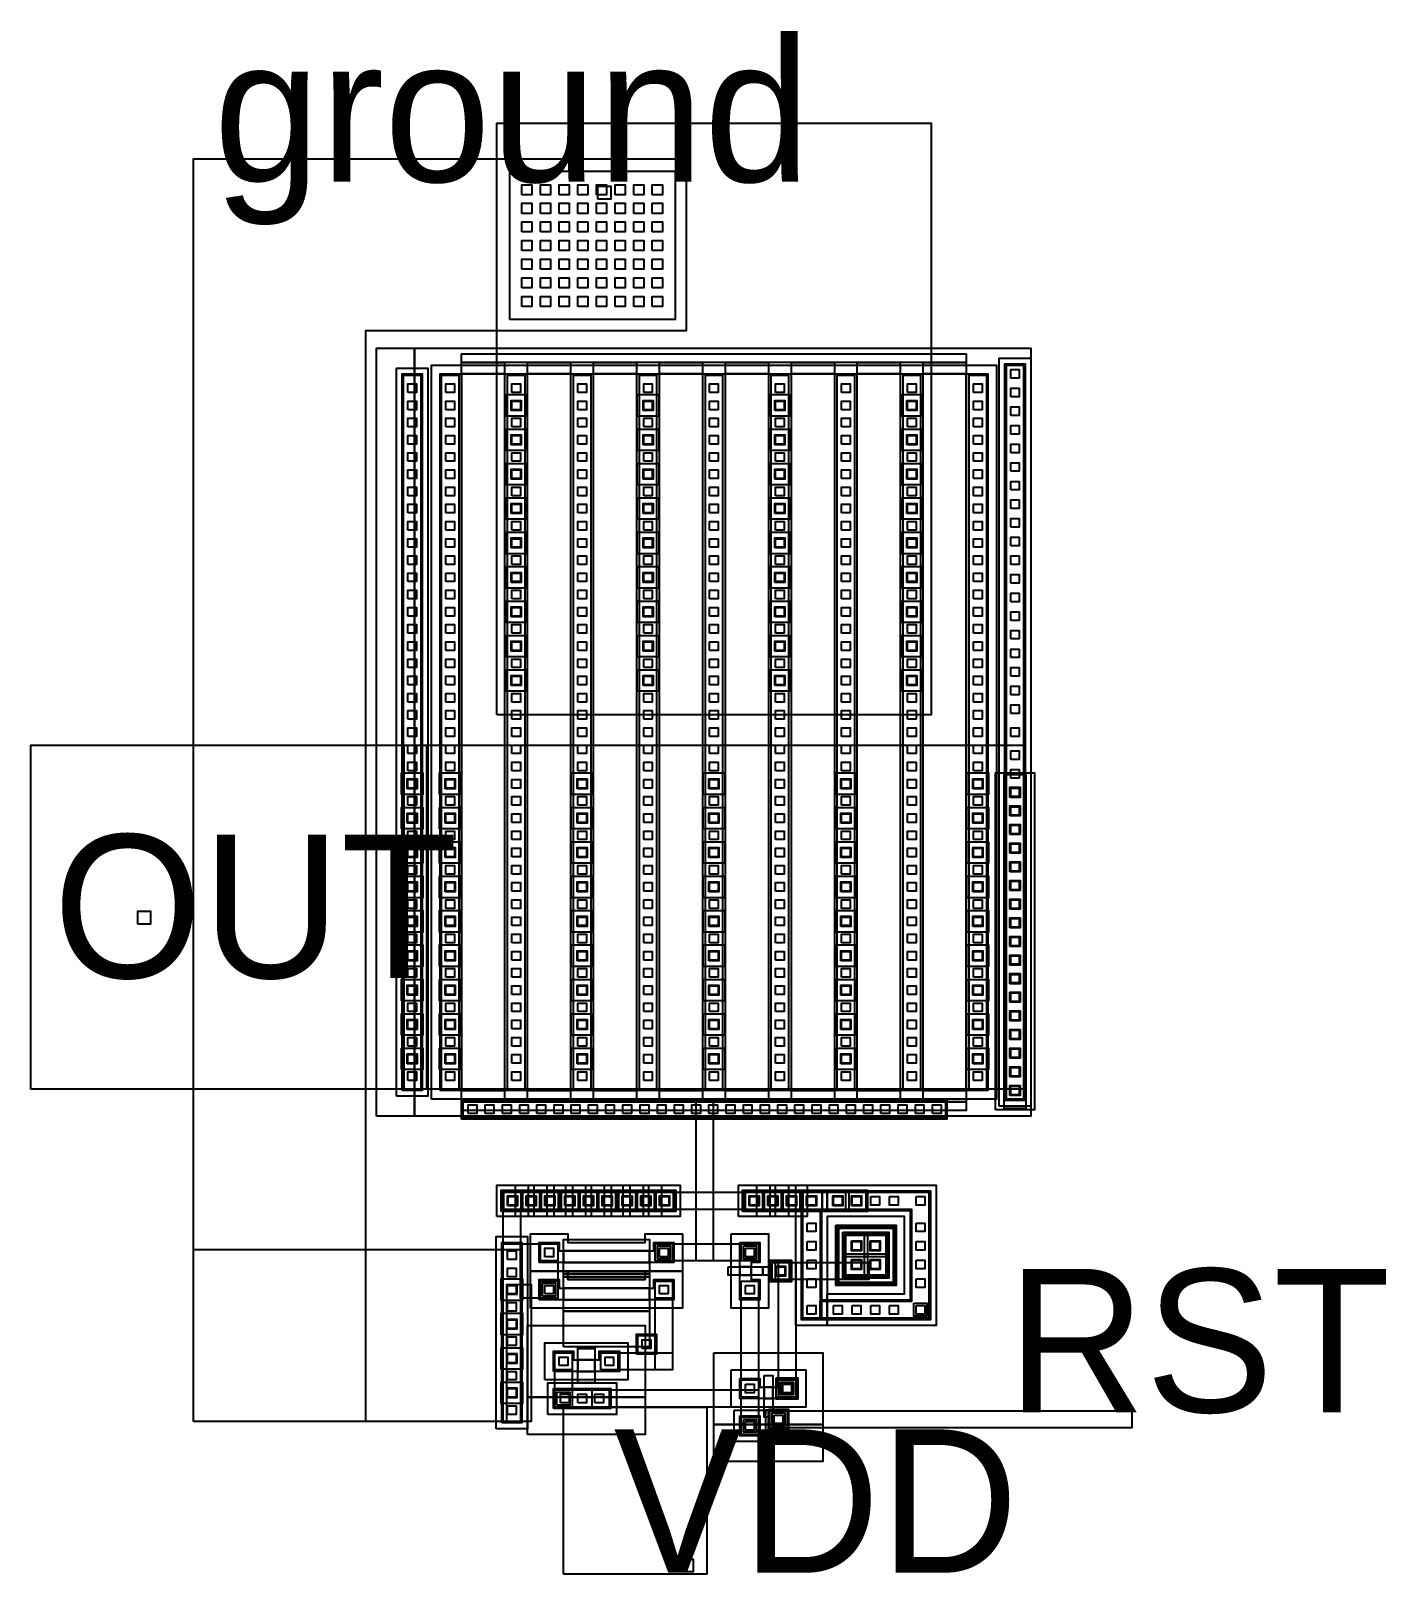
# Model space of a CAD drawing. Extents: x -12 to 83, y -61 to 46.
import ezdxf

# ---------------------------------------------------------------- set-up
doc = ezdxf.new("R2010")
doc.units = 0
for name, color, linetype in [('L10D0', 1, 'CONTINUOUS'), ('L20D0', 4, 'CONTINUOUS'), ('L23D0', 5, 'CONTINUOUS'), ('L24D0', 7, 'CONTINUOUS'), ('L34D0', 2, 'CONTINUOUS'), ('L35D0', 3, 'CONTINUOUS'), ('L36D0', 11, 'CONTINUOUS'), ('L37D0', 10, 'CONTINUOUS'), ('L47D0', 9, 'CONTINUOUS'), ('L54D0', 8, 'CONTINUOUS'), ('L5D0', 6, 'CONTINUOUS')]:
    doc.layers.add(name, color=color, linetype=linetype)

msp = doc.modelspace()

# ---------------------------------------------------------------- texts
at = {"layer": 'L54D0'}
for s, p in [('ground', (0.75, 35.75)), ('OUT', (-10.45, -19.8)), ('RST', (56.1, -50.1)), ('VDD', (28.65, -61.3))]:
    msp.add_text(s, height=10, dxfattribs=at).set_placement(p)

# ---------------------------------------------------------------- blocks, each defined once
blk = doc.blocks.new('espejo')
at = {"layer": 'L10D0'}
for points in [[(-6.1, -5.95), (-6.1, 6.65), (-4.7, 6.65), (-4.7, -5.95)], [(-3.5, 5.25), (-3.5, 6.65), (-2.1, 6.65), (-2.1, 6.05), (-1.8, 6.05), (-1.8, 5.25)], [(-3.5, 5.25), (-3.5, 6.65), (-2.1, 6.65), (-2.1, 6.05), (4.5, 6.05), (4.5, 6.65), (5.9, 6.65), (5.9, 5.25)], [(4.2, 5.25), (4.2, 6.05), (4.5, 6.05), (4.5, 6.65), (5.9, 6.65), (5.9, 5.25)], [(-3.5, 2.65), (-3.5, 4.05), (-2.1, 4.05), (-2.1, 3.45), (-1.8, 3.45), (-1.8, 2.65)], [(-3.5, 2.65), (-3.5, 4.05), (-2.1, 4.05), (-2.1, 3.45), (4.5, 3.45), (4.5, 4.05), (5.9, 4.05), (5.9, 2.65)], [(4.2, 2.65), (4.2, 3.45), (4.5, 3.45), (4.5, 4.05), (5.9, 4.05), (5.9, 2.65)], [(-2.5, -2.35), (-2.5, -0.95), (-1.1, -0.95), (-1.1, -1.55), (-0.8, -1.55), (-0.8, -2.35)], [(-2.5, -2.35), (-2.5, -0.95), (-1.1, -0.95), (-1.1, -1.55), (0.7, -1.55), (0.7, -0.95), (2.1, -0.95), (2.1, -2.35)], [(0.4, -2.35), (0.4, -1.55), (0.7, -1.55), (0.7, -0.95), (2.1, -0.95), (2.1, -2.35)], [(-2.5, -4.95), (-2.5, -3.55), (1.5, -3.55), (1.5, -4.95)]]:
    blk.add_lwpolyline(points, close=True, dxfattribs=at)
at = {"layer": 'L20D0'}
for points in [[(-1.8, 6.05), (-1.8, 6.85), (4.2, 6.85), (4.2, 6.05)], [(-1.8, 5.25), (-1.8, 6.05), (4.2, 6.05), (4.2, 5.25)], [(-1.8, 4.45), (-1.8, 5.25), (4.2, 5.25), (4.2, 4.45)], [(-1.8, 4.25), (-1.8, 4.45), (4.2, 4.45), (4.2, 4.25)], [(-1.8, 3.45), (-1.8, 4.25), (4.2, 4.25), (4.2, 3.45)], [(-1.8, 2.65), (-1.8, 3.45), (4.2, 3.45), (4.2, 2.65)], [(-1.8, 1.85), (-1.8, 2.65), (4.2, 2.65), (4.2, 1.85)], [(-1.8, -0.65), (-1.8, 1.85), (4.2, 1.85), (4.2, -0.65)], [(3.3, -1.15), (3.3, 0.25), (4.7, 0.25), (4.7, -1.15)], [(-0.8, -0.75), (-0.8, -0.65), (0.4, -0.65), (0.4, -0.75)], [(-0.8, -1.55), (-0.8, -0.75), (0.4, -0.75), (0.4, -1.55)], [(-0.8, -2.35), (-0.8, -1.55), (0.4, -1.55), (0.4, -2.35)], [(-0.8, -3.15), (-0.8, -2.35), (0.4, -2.35), (0.4, -3.15)]]:
    blk.add_lwpolyline(points, close=True, dxfattribs=at)
at = {"layer": 'L23D0'}
for points in [[(-4.1, 4.65), (-4.1, 7.25), (-1.5, 7.25), (-1.5, 6.65), (3.9, 6.65), (3.9, 7.25), (6.5, 7.25), (6.5, 4.65)], [(-4.1, 2.05), (-4.1, 4.65), (-1.5, 4.65), (-1.5, 4.05), (3.9, 4.05), (3.9, 4.65), (6.5, 4.65), (6.5, 2.05)], [(-1.5, 4.05), (-1.5, 4.65), (3.9, 4.65), (3.9, 4.05)], [(-2.9, -5.35), (-2.9, -3.15), (1.9, -3.15), (1.9, -5.35)]]:
    blk.add_lwpolyline(points, close=True, dxfattribs=at)
at = {"layer": 'L24D0'}
for points in [[(-6.5, -6.35), (-6.5, 7.05), (-4.3, 7.05), (-4.3, -6.35)], [(-3.1, -2.95), (-3.1, -0.35), (2.7, -0.35), (2.7, -2.95)]]:
    blk.add_lwpolyline(points, close=True, dxfattribs=at)
at = {"layer": 'L34D0'}
for points in [[(-5.7, 5.45), (-5.7, 6.05), (-5.1, 6.05), (-5.1, 5.45)], [(-3.1, 5.65), (-3.1, 6.25), (-2.5, 6.25), (-2.5, 5.65)], [(4.9, 5.65), (4.9, 6.25), (5.5, 6.25), (5.5, 5.65)], [(-5.7, 4.25), (-5.7, 4.85), (-5.1, 4.85), (-5.1, 4.25)], [(-5.7, 3.05), (-5.7, 3.65), (-5.1, 3.65), (-5.1, 3.05)], [(-3.1, 3.05), (-3.1, 3.65), (-2.5, 3.65), (-2.5, 3.05)], [(4.9, 3.05), (4.9, 3.65), (5.5, 3.65), (5.5, 3.05)], [(-5.7, 1.85), (-5.7, 2.45), (-5.1, 2.45), (-5.1, 1.85)], [(-5.7, 0.65), (-5.7, 1.25), (-5.1, 1.25), (-5.1, 0.65)], [(-5.7, -0.55), (-5.7, 0.05), (-5.1, 0.05), (-5.1, -0.55)], [(3.7, -0.75), (3.7, -0.15), (4.3, -0.15), (4.3, -0.75)], [(-5.7, -1.75), (-5.7, -1.15), (-5.1, -1.15), (-5.1, -1.75)], [(-2.1, -1.95), (-2.1, -1.35), (-1.5, -1.35), (-1.5, -1.95)], [(1.1, -1.95), (1.1, -1.35), (1.7, -1.35), (1.7, -1.95)], [(-5.7, -2.95), (-5.7, -2.35), (-5.1, -2.35), (-5.1, -2.95)], [(-5.7, -4.15), (-5.7, -3.55), (-5.1, -3.55), (-5.1, -4.15)], [(-2, -4.55), (-2, -3.95), (-1.4, -3.95), (-1.4, -4.55)], [(-0.8, -4.55), (-0.8, -3.95), (-0.2, -3.95), (-0.2, -4.55)], [(0.4, -4.55), (0.4, -3.95), (1, -3.95), (1, -4.55)], [(-5.7, -5.35), (-5.7, -4.75), (-5.1, -4.75), (-5.1, -5.35)]]:
    blk.add_lwpolyline(points, close=True, dxfattribs=at)
at = {"layer": 'L35D0'}
for points in [[(-6, -5.85), (-6, 6.55), (-4.8, 6.55), (-4.8, -5.85)], [(-4.8, 2.75), (-4.8, 6.55), (-2.2, 6.55), (-2.2, 2.75)], [(-3.4, 5.35), (-3.4, 6.55), (-2.2, 6.55), (-2.2, 5.35)], [(4.6, 5.35), (4.6, 6.55), (5.8, 6.55), (5.8, 5.35)], [(4.75, 5.5), (4.75, 6.4), (5.65, 6.4), (5.65, 5.5)], [(-3.4, 2.75), (-3.4, 3.95), (-2.2, 3.95), (-2.2, 2.75)], [(-3.25, 2.9), (-3.25, 3.8), (-2.35, 3.8), (-2.35, 2.9)], [(4.6, 2.75), (4.6, 3.95), (5.8, 3.95), (5.8, 2.75)], [(4.6, -2.25), (4.6, 3.95), (5.8, 3.95), (5.8, -2.25)], [(3.4, -1.05), (3.4, 0.15), (4.6, 0.15), (4.6, -1.05)], [(-2.4, -2.25), (-2.4, -1.05), (-1.2, -1.05), (-1.2, -2.25)], [(-2.4, -4.85), (-2.4, -1.05), (-1.2, -1.05), (-1.2, -4.85)], [(0.8, -2.25), (0.8, -1.05), (2, -1.05), (2, -2.25)], [(0.8, -2.25), (0.8, -1.05), (5.8, -1.05), (5.8, -2.25)], [(-2.4, -4.85), (-2.4, -3.65), (1.4, -3.65), (1.4, -4.85)], [(-2.25, -4.7), (-2.25, -3.8), (-1.35, -3.8), (-1.35, -4.7)]]:
    blk.add_lwpolyline(points, close=True, dxfattribs=at)
at = {"layer": 'L5D0'}
for points in [[(-4.3, -4.15), (-4.3, 0.85), (3.9, 0.85), (3.9, -4.15)], [(-4.3, -6.75), (-4.3, -4.15), (3.9, -4.15), (3.9, -6.75)]]:
    blk.add_lwpolyline(points, close=True, dxfattribs=at)
blk = doc.blocks.new('APS2_llaveP')
at = {"layer": 'L10D0'}
for points in [[(-6.2, -0.7), (-6.2, 8.3), (2.8, 8.3), (2.8, 0.7), (1.4, 0.7), (1.4, 6.9), (-4.8, 6.9), (-4.8, 0.7), (2.8, 0.7), (2.8, -0.7)], [(-3.2, 2.3), (-3.2, 5.3), (-0.2, 5.3), (-0.2, 2.3)], [(6.9, -5), (6.9, -3.6), (7.5, -3.6), (7.5, -2.4), (6.9, -2.4), (6.9, -1), (8.3, -1), (8.3, -5)], [(7.5, -2.7), (7.5, -2.4), (6.9, -2.4), (6.9, -1), (8.3, -1), (8.3, -2.7)], [(-2.6, -5), (-2.6, -3.6), (-1.2, -3.6), (-1.2, -4.2), (-0.9, -4.2), (-0.9, -5)], [(-2.6, -5), (-2.6, -3.6), (-1.2, -3.6), (-1.2, -4.2), (0, -4.2), (0, -3.6), (1.4, -3.6), (1.4, -5)], [(-0.3, -5), (-0.3, -4.2), (0, -4.2), (0, -3.6), (1.4, -3.6), (1.4, -5)], [(6.9, -5), (6.9, -3.6), (7.5, -3.6), (7.5, -3.3), (8.3, -3.3), (8.3, -5)], [(9.5, -5), (9.5, -3.6), (10.9, -3.6), (10.9, -5)]]:
    blk.add_lwpolyline(points, close=True, dxfattribs=at)
at = {"layer": 'L20D0'}
for points in [[(-1.3, -2.85), (-1.3, -1.45), (0.1, -1.45), (0.1, -2.85)], [(9.05, -3), (9.05, -1.6), (10.45, -1.6), (10.45, -3)], [(-0.9, -3.4), (-0.9, -2.85), (-0.3, -2.85), (-0.3, -3.4)], [(6.7, -3.3), (6.7, -2.7), (7.5, -2.7), (7.5, -3.3)], [(7.5, -3.3), (7.5, -2.7), (8.3, -2.7), (8.3, -3.3)], [(8.3, -3.3), (8.3, -2.7), (9.1, -2.7), (9.1, -3.3)], [(9.1, -3.3), (9.1, -3), (9.6, -3), (9.6, -3.3)], [(-0.9, -4.2), (-0.9, -3.4), (-0.3, -3.4), (-0.3, -4.2)], [(-0.9, -5), (-0.9, -4.2), (-0.3, -4.2), (-0.3, -5)], [(-0.9, -5.8), (-0.9, -5), (-0.3, -5), (-0.3, -5.8)]]:
    blk.add_lwpolyline(points, close=True, dxfattribs=at)
at = {"layer": 'L23D0'}
for points in [[(-3.6, 1.9), (-3.6, 5.7), (0.2, 5.7), (0.2, 1.9)], [(-3.2, -5.6), (-3.2, -3), (2, -3), (2, -5.6)], [(9.1, -5.4), (9.1, -3.2), (11.3, -3.2), (11.3, -5.4)]]:
    blk.add_lwpolyline(points, close=True, dxfattribs=at)
at = {"layer": 'L24D0'}
for points in [[(-6.6, -1.1), (-6.6, 8.7), (3.2, 8.7), (3.2, 1.1), (1, 1.1), (1, 6.5), (-4.4, 6.5), (-4.4, 1.1), (3.2, 1.1), (3.2, -1.1)], [(6.3, -5.6), (6.3, -0.4), (8.9, -0.4), (8.9, -5.6)]]:
    blk.add_lwpolyline(points, close=True, dxfattribs=at)
at = {"layer": 'L34D0'}
for points in [[(-5.8, 7.3), (-5.8, 7.9), (-5.2, 7.9), (-5.2, 7.3)], [(-3.95, 7.3), (-3.95, 7.9), (-3.35, 7.9), (-3.35, 7.3)], [(-2.65, 7.3), (-2.65, 7.9), (-2.05, 7.9), (-2.05, 7.3)], [(-1.35, 7.3), (-1.35, 7.9), (-0.75, 7.9), (-0.75, 7.3)], [(-0.05, 7.3), (-0.05, 7.9), (0.55, 7.9), (0.55, 7.3)], [(1.8, 7.3), (1.8, 7.9), (2.4, 7.9), (2.4, 7.3)], [(-5.8, 5.45), (-5.8, 6.05), (-5.2, 6.05), (-5.2, 5.45)], [(1.8, 5.45), (1.8, 6.05), (2.4, 6.05), (2.4, 5.45)], [(-5.8, 4.15), (-5.8, 4.75), (-5.2, 4.75), (-5.2, 4.15)], [(-2.65, 4.15), (-2.65, 4.75), (-2.05, 4.75), (-2.05, 4.15)], [(-1.35, 4.15), (-1.35, 4.75), (-0.75, 4.75), (-0.75, 4.15)], [(1.8, 4.15), (1.8, 4.75), (2.4, 4.75), (2.4, 4.15)], [(-5.8, 2.85), (-5.8, 3.45), (-5.2, 3.45), (-5.2, 2.85)], [(-2.65, 2.85), (-2.65, 3.45), (-2.05, 3.45), (-2.05, 2.85)], [(-1.35, 2.85), (-1.35, 3.45), (-0.75, 3.45), (-0.75, 2.85)], [(1.8, 2.85), (1.8, 3.45), (2.4, 3.45), (2.4, 2.85)], [(-5.8, 1.55), (-5.8, 2.15), (-5.2, 2.15), (-5.2, 1.55)], [(1.8, 1.55), (1.8, 2.15), (2.4, 2.15), (2.4, 1.55)], [(-5.8, -0.3), (-5.8, 0.3), (-5.2, 0.3), (-5.2, -0.3)], [(-3.95, -0.3), (-3.95, 0.3), (-3.35, 0.3), (-3.35, -0.3)], [(-2.65, -0.3), (-2.65, 0.3), (-2.05, 0.3), (-2.05, -0.3)], [(-1.35, -0.3), (-1.35, 0.3), (-0.75, 0.3), (-0.75, -0.3)], [(-0.05, -0.3), (-0.05, 0.3), (0.55, 0.3), (0.55, -0.3)], [(1.8, -0.3), (1.8, 0.3), (2.4, 0.3), (2.4, -0.3)], [(-0.9, -2.45), (-0.9, -1.85), (-0.3, -1.85), (-0.3, -2.45)], [(7.3, -2), (7.3, -1.4), (7.9, -1.4), (7.9, -2)], [(9.45, -2.6), (9.45, -2), (10.05, -2), (10.05, -2.6)], [(-2.2, -4.6), (-2.2, -4), (-1.6, -4), (-1.6, -4.6)], [(0.4, -4.6), (0.4, -4), (1, -4), (1, -4.6)], [(7.3, -4.6), (7.3, -4), (7.9, -4), (7.9, -4.6)], [(9.9, -4.6), (9.9, -4), (10.5, -4), (10.5, -4.6)]]:
    blk.add_lwpolyline(points, close=True, dxfattribs=at)
at = {"layer": 'L35D0'}
for points in [[(-6.1, -0.6), (-6.1, 8.2), (2.7, 8.2), (2.7, 0.6), (1.5, 0.6), (1.5, 7), (-4.9, 7), (-4.9, 0.6), (2.7, 0.6), (2.7, -0.6)], [(1.65, 7.15), (1.65, 8.05), (2.55, 8.05), (2.55, 7.15)], [(-3.3, 2.2), (-3.3, 5.4), (-0.1, 5.4), (-0.1, 2.2)], [(-3.1, 3.7), (-3.1, 5.2), (-1.6, 5.2), (-1.6, 3.7)], [(-1.8, 3.7), (-1.8, 5.2), (-0.3, 5.2), (-0.3, 3.7)], [(-3.1, 2.4), (-3.1, 3.9), (-1.6, 3.9), (-1.6, 2.4)], [(-1.8, 2.4), (-1.8, 3.9), (-0.3, 3.9), (-0.3, 2.4)], [(6.85, -2.45), (6.85, -0.95), (8.35, -0.95), (8.35, -2.45)], [(-1.35, -2.9), (-1.35, -1.4), (0.15, -1.4), (0.15, -2.9)], [(-1.2, -2.75), (-1.2, -1.55), (0, -1.55), (0, -2.75)], [(7, -2.3), (7, -1.1), (8.2, -1.1), (8.2, -2.3)], [(7.15, -2.15), (7.15, -1.25), (8.05, -1.25), (8.05, -2.15)], [(9.15, -2.9), (9.15, -1.7), (10.35, -1.7), (10.35, -2.9)], [(9.3, -2.75), (9.3, -1.85), (10.2, -1.85), (10.2, -2.75)], [(-2.5, -4.9), (-2.5, -3.7), (-1.3, -3.7), (-1.3, -4.9)], [(-2.35, -4.75), (-2.35, -3.85), (-1.45, -3.85), (-1.45, -4.75)], [(0.1, -4.9), (0.1, -3.7), (1.3, -3.7), (1.3, -4.9)], [(0.1, -4.9), (0.1, -3.7), (10.8, -3.7), (10.8, -4.9)], [(7, -4.9), (7, -3.7), (8.2, -3.7), (8.2, -4.9)], [(9.6, -4.9), (9.6, -3.7), (10.8, -3.7), (10.8, -4.9)], [(9.75, -4.75), (9.75, -3.85), (10.65, -3.85), (10.65, -4.75)]]:
    blk.add_lwpolyline(points, close=True, dxfattribs=at)
at = {"layer": 'L36D0'}
for points in [[(-2.7, 4.1), (-2.7, 4.8), (-2, 4.8), (-2, 4.1)], [(-1.4, 4.1), (-1.4, 4.8), (-0.7, 4.8), (-0.7, 4.1)], [(-2.7, 2.8), (-2.7, 3.5), (-2, 3.5), (-2, 2.8)], [(-1.4, 2.8), (-1.4, 3.5), (-0.7, 3.5), (-0.7, 2.8)], [(-0.95, -2.5), (-0.95, -1.8), (-0.25, -1.8), (-0.25, -2.5)], [(7.25, -2.05), (7.25, -1.35), (7.95, -1.35), (7.95, -2.05)]]:
    blk.add_lwpolyline(points, close=True, dxfattribs=at)
at = {"layer": 'L37D0'}
for points in [[(-3.1, 3.7), (-3.1, 5.2), (-1.6, 5.2), (-1.6, 3.7)], [(-1.8, 3.7), (-1.8, 5.2), (-0.3, 5.2), (-0.3, 3.7)], [(-3.1, 2.4), (-3.1, 3.9), (-1.6, 3.9), (-1.6, 2.4)], [(-1.8, 2.4), (-1.8, 3.9), (-0.3, 3.9), (-0.3, 2.4)], [(-1.2, -2.5), (-1.2, 4), (0, 4), (0, -2.5)], [(6.85, -2.45), (6.85, -0.95), (8.35, -0.95), (8.35, -2.45)], [(-1.35, -2.9), (-1.35, -1.4), (0.15, -1.4), (0.15, -2.9)], [(-1.2, -2.3), (-1.2, -1.1), (8.2, -1.1), (8.2, -2.3)]]:
    blk.add_lwpolyline(points, close=True, dxfattribs=at)
at = {"layer": 'L47D0'}
blk.add_lwpolyline([(-3.8, 1.7), (-3.8, 5.9), (0.4, 5.9), (0.4, 1.7)], close=True, dxfattribs=at)
at = {"layer": 'L5D0'}
for points in [[(-3.7, 1.8), (-3.7, 5.8), (0.3, 5.8), (0.3, 1.8)], [(5.1, -6.8), (5.1, 0.8), (10.1, 0.8), (10.1, -6.8)], [(10.1, -6.8), (10.1, 0.8), (12.7, 0.8), (12.7, -6.8)]]:
    blk.add_lwpolyline(points, close=True, dxfattribs=at)

# ---------------------------------------------------------------- linework, layer by layer
at = {"layer": 'L10D0'}
for points in [[(55.95, -28.35), (55.95, 23.05), (57.35, 23.05), (57.35, -28.35)], [(13.9, -27.65), (13.9, 22.35), (15.3, 22.35), (15.3, -27.65)], [(16.55, -27.65), (16.55, 22.35), (54.75, 22.35), (54.75, -27.65)], [(16.55, -27.65), (16.55, 22.35), (18.05, 22.35), (18.05, -27.65)], [(53.25, -27.65), (53.25, 22.35), (54.75, 22.35), (54.75, -27.65)], [(20.9, -36.05), (20.9, -34.65), (22.3, -34.65), (22.3, -36.05)], [(22.2, -36.05), (22.2, -34.65), (23.6, -34.65), (23.6, -36.05)], [(23.5, -36.05), (23.5, -34.65), (24.9, -34.65), (24.9, -36.05)], [(24.9, -36.05), (24.9, -34.65), (26.3, -34.65), (26.3, -36.05)], [(26.2, -36.05), (26.2, -34.65), (27.6, -34.65), (27.6, -36.05)], [(27.5, -36.05), (27.5, -34.65), (28.9, -34.65), (28.9, -36.05)], [(28.9, -36.05), (28.9, -34.65), (30.3, -34.65), (30.3, -36.05)], [(30.2, -36.05), (30.2, -34.65), (31.6, -34.65), (31.6, -36.05)], [(31.5, -36.05), (31.5, -34.65), (32.9, -34.65), (32.9, -36.05)], [(37.75, -36.05), (37.75, -34.65), (39.15, -34.65), (39.15, -36.05)], [(39.05, -36.05), (39.05, -34.65), (40.45, -34.65), (40.45, -36.05)], [(40.35, -36.05), (40.35, -34.65), (41.75, -34.65), (41.75, -36.05)]]:
    msp.add_lwpolyline(points, close=True, dxfattribs=at)
at = {"layer": 'L20D0'}
for points in [[(18.05, 23.15), (18.05, 23.75), (53.25, 23.75), (53.25, 23.15)], [(18.05, 22.35), (18.05, 23.15), (21.05, 23.15), (21.05, 22.35)], [(22.65, 22.35), (22.65, 23.15), (25.65, 23.15), (25.65, 22.35)], [(27.25, 22.35), (27.25, 23.15), (30.25, 23.15), (30.25, 22.35)], [(31.85, 22.35), (31.85, 23.15), (34.85, 23.15), (34.85, 22.35)], [(36.45, 22.35), (36.45, 23.15), (39.45, 23.15), (39.45, 22.35)], [(41.05, 22.35), (41.05, 23.15), (44.05, 23.15), (44.05, 22.35)], [(45.65, 22.35), (45.65, 23.15), (48.65, 23.15), (48.65, 22.35)], [(50.25, 22.35), (50.25, 23.15), (53.25, 23.15), (53.25, 22.35)], [(18.05, -27.65), (18.05, 22.35), (21.05, 22.35), (21.05, -27.65)], [(22.65, -27.65), (22.65, 22.35), (25.65, 22.35), (25.65, -27.65)], [(27.25, -27.65), (27.25, 22.35), (30.25, 22.35), (30.25, -27.65)], [(31.85, -27.65), (31.85, 22.35), (34.85, 22.35), (34.85, -27.65)], [(36.45, -27.65), (36.45, 22.35), (39.45, 22.35), (39.45, -27.65)], [(41.05, -27.65), (41.05, 22.35), (44.05, 22.35), (44.05, -27.65)], [(45.65, -27.65), (45.65, 22.35), (48.65, 22.35), (48.65, -27.65)], [(50.25, -27.65), (50.25, 22.35), (53.25, 22.35), (53.25, -27.65)], [(18.05, -28.45), (18.05, -27.65), (21.05, -27.65), (21.05, -28.45)], [(22.65, -28.45), (22.65, -27.65), (25.65, -27.65), (25.65, -28.45)], [(27.25, -28.45), (27.25, -27.65), (30.25, -27.65), (30.25, -28.45)], [(31.85, -28.45), (31.85, -27.65), (34.85, -27.65), (34.85, -28.45)], [(36.45, -28.45), (36.45, -27.65), (39.45, -27.65), (39.45, -28.45)], [(41.05, -28.45), (41.05, -27.65), (44.05, -27.65), (44.05, -28.45)], [(45.65, -28.45), (45.65, -27.65), (48.65, -27.65), (48.65, -28.45)], [(50.25, -28.45), (50.25, -27.65), (53.25, -27.65), (53.25, -28.45)], [(18.05, -29.65), (18.05, -28.25), (51.9, -28.25), (51.9, -29.65)], [(18.05, -29.05), (18.05, -28.45), (53.25, -28.45), (53.25, -29.05)]]:
    msp.add_lwpolyline(points, close=True, dxfattribs=at)
at = {"layer": 'L23D0'}
for points in [[(13.5, -28.05), (13.5, 22.75), (15.7, 22.75), (15.7, -28.05)], [(55.55, -28.75), (55.55, 23.45), (57.75, 23.45), (57.75, -28.75)]]:
    msp.add_lwpolyline(points, close=True, dxfattribs=at)
at = {"layer": 'L24D0'}
for points in [[(15.95, -28.25), (15.95, 22.95), (55.35, 22.95), (55.35, -28.25)], [(20.5, -36.45), (20.5, -34.25), (22.7, -34.25), (22.7, -36.45)], [(21.8, -36.45), (21.8, -34.25), (24, -34.25), (24, -36.45)], [(23.1, -36.45), (23.1, -34.25), (25.3, -34.25), (25.3, -36.45)], [(24.5, -36.45), (24.5, -34.25), (26.7, -34.25), (26.7, -36.45)], [(25.8, -36.45), (25.8, -34.25), (28, -34.25), (28, -36.45)], [(27.1, -36.45), (27.1, -34.25), (29.3, -34.25), (29.3, -36.45)], [(28.5, -36.45), (28.5, -34.25), (30.7, -34.25), (30.7, -36.45)], [(29.8, -36.45), (29.8, -34.25), (32, -34.25), (32, -36.45)], [(31.1, -36.45), (31.1, -34.25), (33.3, -34.25), (33.3, -36.45)], [(37.35, -36.45), (37.35, -34.25), (39.55, -34.25), (39.55, -36.45)], [(38.65, -36.45), (38.65, -34.25), (40.85, -34.25), (40.85, -36.45)], [(39.95, -36.45), (39.95, -34.25), (42.15, -34.25), (42.15, -36.45)]]:
    msp.add_lwpolyline(points, close=True, dxfattribs=at)
at = {"layer": 'L34D0'}
for points in [[(56.35, 22.05), (56.35, 22.65), (56.95, 22.65), (56.95, 22.05)], [(14.3, 21.05), (14.3, 21.65), (14.9, 21.65), (14.9, 21.05)], [(16.95, 21.05), (16.95, 21.65), (17.55, 21.65), (17.55, 21.05)], [(21.55, 21.05), (21.55, 21.65), (22.15, 21.65), (22.15, 21.05)], [(26.15, 21.05), (26.15, 21.65), (26.75, 21.65), (26.75, 21.05)], [(30.75, 21.05), (30.75, 21.65), (31.35, 21.65), (31.35, 21.05)], [(35.35, 21.05), (35.35, 21.65), (35.95, 21.65), (35.95, 21.05)], [(39.95, 21.05), (39.95, 21.65), (40.55, 21.65), (40.55, 21.05)], [(44.55, 21.05), (44.55, 21.65), (45.15, 21.65), (45.15, 21.05)], [(49.15, 21.05), (49.15, 21.65), (49.75, 21.65), (49.75, 21.05)], [(53.75, 21.05), (53.75, 21.65), (54.35, 21.65), (54.35, 21.05)], [(56.35, 20.75), (56.35, 21.35), (56.95, 21.35), (56.95, 20.75)], [(14.3, 19.85), (14.3, 20.45), (14.9, 20.45), (14.9, 19.85)], [(16.95, 19.85), (16.95, 20.45), (17.55, 20.45), (17.55, 19.85)], [(21.55, 19.85), (21.55, 20.45), (22.15, 20.45), (22.15, 19.85)], [(26.15, 19.85), (26.15, 20.45), (26.75, 20.45), (26.75, 19.85)], [(30.75, 19.85), (30.75, 20.45), (31.35, 20.45), (31.35, 19.85)], [(35.35, 19.85), (35.35, 20.45), (35.95, 20.45), (35.95, 19.85)], [(39.95, 19.85), (39.95, 20.45), (40.55, 20.45), (40.55, 19.85)], [(44.55, 19.85), (44.55, 20.45), (45.15, 20.45), (45.15, 19.85)], [(49.15, 19.85), (49.15, 20.45), (49.75, 20.45), (49.75, 19.85)], [(53.75, 19.85), (53.75, 20.45), (54.35, 20.45), (54.35, 19.85)], [(56.35, 19.45), (56.35, 20.05), (56.95, 20.05), (56.95, 19.45)], [(14.3, 18.65), (14.3, 19.25), (14.9, 19.25), (14.9, 18.65)], [(16.95, 18.65), (16.95, 19.25), (17.55, 19.25), (17.55, 18.65)], [(21.55, 18.65), (21.55, 19.25), (22.15, 19.25), (22.15, 18.65)], [(26.15, 18.65), (26.15, 19.25), (26.75, 19.25), (26.75, 18.65)], [(30.75, 18.65), (30.75, 19.25), (31.35, 19.25), (31.35, 18.65)], [(35.35, 18.65), (35.35, 19.25), (35.95, 19.25), (35.95, 18.65)], [(39.95, 18.65), (39.95, 19.25), (40.55, 19.25), (40.55, 18.65)], [(44.55, 18.65), (44.55, 19.25), (45.15, 19.25), (45.15, 18.65)], [(49.15, 18.65), (49.15, 19.25), (49.75, 19.25), (49.75, 18.65)], [(53.75, 18.65), (53.75, 19.25), (54.35, 19.25), (54.35, 18.65)], [(56.35, 18.15), (56.35, 18.75), (56.95, 18.75), (56.95, 18.15)], [(14.3, 17.45), (14.3, 18.05), (14.9, 18.05), (14.9, 17.45)], [(16.95, 17.45), (16.95, 18.05), (17.55, 18.05), (17.55, 17.45)], [(21.55, 17.45), (21.55, 18.05), (22.15, 18.05), (22.15, 17.45)], [(26.15, 17.45), (26.15, 18.05), (26.75, 18.05), (26.75, 17.45)], [(30.75, 17.45), (30.75, 18.05), (31.35, 18.05), (31.35, 17.45)], [(35.35, 17.45), (35.35, 18.05), (35.95, 18.05), (35.95, 17.45)], [(39.95, 17.45), (39.95, 18.05), (40.55, 18.05), (40.55, 17.45)], [(44.55, 17.45), (44.55, 18.05), (45.15, 18.05), (45.15, 17.45)], [(49.15, 17.45), (49.15, 18.05), (49.75, 18.05), (49.75, 17.45)], [(53.75, 17.45), (53.75, 18.05), (54.35, 18.05), (54.35, 17.45)], [(56.35, 16.85), (56.35, 17.45), (56.95, 17.45), (56.95, 16.85)], [(14.3, 16.25), (14.3, 16.85), (14.9, 16.85), (14.9, 16.25)], [(16.95, 16.25), (16.95, 16.85), (17.55, 16.85), (17.55, 16.25)], [(21.55, 16.25), (21.55, 16.85), (22.15, 16.85), (22.15, 16.25)], [(26.15, 16.25), (26.15, 16.85), (26.75, 16.85), (26.75, 16.25)], [(30.75, 16.25), (30.75, 16.85), (31.35, 16.85), (31.35, 16.25)], [(35.35, 16.25), (35.35, 16.85), (35.95, 16.85), (35.95, 16.25)], [(39.95, 16.25), (39.95, 16.85), (40.55, 16.85), (40.55, 16.25)], [(44.55, 16.25), (44.55, 16.85), (45.15, 16.85), (45.15, 16.25)], [(49.15, 16.25), (49.15, 16.85), (49.75, 16.85), (49.75, 16.25)], [(53.75, 16.25), (53.75, 16.85), (54.35, 16.85), (54.35, 16.25)], [(14.3, 15.05), (14.3, 15.65), (14.9, 15.65), (14.9, 15.05)], [(16.95, 15.05), (16.95, 15.65), (17.55, 15.65), (17.55, 15.05)], [(21.55, 15.05), (21.55, 15.65), (22.15, 15.65), (22.15, 15.05)], [(26.15, 15.05), (26.15, 15.65), (26.75, 15.65), (26.75, 15.05)], [(30.75, 15.05), (30.75, 15.65), (31.35, 15.65), (31.35, 15.05)], [(35.35, 15.05), (35.35, 15.65), (35.95, 15.65), (35.95, 15.05)], [(39.95, 15.05), (39.95, 15.65), (40.55, 15.65), (40.55, 15.05)], [(44.55, 15.05), (44.55, 15.65), (45.15, 15.65), (45.15, 15.05)], [(49.15, 15.05), (49.15, 15.65), (49.75, 15.65), (49.75, 15.05)], [(53.75, 15.05), (53.75, 15.65), (54.35, 15.65), (54.35, 15.05)], [(56.35, 15.55), (56.35, 16.15), (56.95, 16.15), (56.95, 15.55)], [(14.3, 13.85), (14.3, 14.45), (14.9, 14.45), (14.9, 13.85)], [(16.95, 13.85), (16.95, 14.45), (17.55, 14.45), (17.55, 13.85)], [(21.55, 13.85), (21.55, 14.45), (22.15, 14.45), (22.15, 13.85)], [(26.15, 13.85), (26.15, 14.45), (26.75, 14.45), (26.75, 13.85)], [(30.75, 13.85), (30.75, 14.45), (31.35, 14.45), (31.35, 13.85)], [(35.35, 13.85), (35.35, 14.45), (35.95, 14.45), (35.95, 13.85)], [(39.95, 13.85), (39.95, 14.45), (40.55, 14.45), (40.55, 13.85)], [(44.55, 13.85), (44.55, 14.45), (45.15, 14.45), (45.15, 13.85)], [(49.15, 13.85), (49.15, 14.45), (49.75, 14.45), (49.75, 13.85)], [(53.75, 13.85), (53.75, 14.45), (54.35, 14.45), (54.35, 13.85)], [(56.35, 14.25), (56.35, 14.85), (56.95, 14.85), (56.95, 14.25)], [(14.3, 12.65), (14.3, 13.25), (14.9, 13.25), (14.9, 12.65)], [(16.95, 12.65), (16.95, 13.25), (17.55, 13.25), (17.55, 12.65)], [(21.55, 12.65), (21.55, 13.25), (22.15, 13.25), (22.15, 12.65)], [(26.15, 12.65), (26.15, 13.25), (26.75, 13.25), (26.75, 12.65)], [(30.75, 12.65), (30.75, 13.25), (31.35, 13.25), (31.35, 12.65)], [(35.35, 12.65), (35.35, 13.25), (35.95, 13.25), (35.95, 12.65)], [(39.95, 12.65), (39.95, 13.25), (40.55, 13.25), (40.55, 12.65)], [(44.55, 12.65), (44.55, 13.25), (45.15, 13.25), (45.15, 12.65)], [(49.15, 12.65), (49.15, 13.25), (49.75, 13.25), (49.75, 12.65)], [(53.75, 12.65), (53.75, 13.25), (54.35, 13.25), (54.35, 12.65)], [(56.35, 12.95), (56.35, 13.55), (56.95, 13.55), (56.95, 12.95)], [(14.3, 11.45), (14.3, 12.05), (14.9, 12.05), (14.9, 11.45)], [(16.95, 11.45), (16.95, 12.05), (17.55, 12.05), (17.55, 11.45)], [(21.55, 11.45), (21.55, 12.05), (22.15, 12.05), (22.15, 11.45)], [(26.15, 11.45), (26.15, 12.05), (26.75, 12.05), (26.75, 11.45)], [(30.75, 11.45), (30.75, 12.05), (31.35, 12.05), (31.35, 11.45)], [(35.35, 11.45), (35.35, 12.05), (35.95, 12.05), (35.95, 11.45)], [(39.95, 11.45), (39.95, 12.05), (40.55, 12.05), (40.55, 11.45)], [(44.55, 11.45), (44.55, 12.05), (45.15, 12.05), (45.15, 11.45)], [(49.15, 11.45), (49.15, 12.05), (49.75, 12.05), (49.75, 11.45)], [(53.75, 11.45), (53.75, 12.05), (54.35, 12.05), (54.35, 11.45)], [(56.35, 11.65), (56.35, 12.25), (56.95, 12.25), (56.95, 11.65)], [(14.3, 10.25), (14.3, 10.85), (14.9, 10.85), (14.9, 10.25)], [(16.95, 10.25), (16.95, 10.85), (17.55, 10.85), (17.55, 10.25)], [(21.55, 10.25), (21.55, 10.85), (22.15, 10.85), (22.15, 10.25)], [(26.15, 10.25), (26.15, 10.85), (26.75, 10.85), (26.75, 10.25)], [(30.75, 10.25), (30.75, 10.85), (31.35, 10.85), (31.35, 10.25)], [(35.35, 10.25), (35.35, 10.85), (35.95, 10.85), (35.95, 10.25)], [(39.95, 10.25), (39.95, 10.85), (40.55, 10.85), (40.55, 10.25)], [(44.55, 10.25), (44.55, 10.85), (45.15, 10.85), (45.15, 10.25)], [(49.15, 10.25), (49.15, 10.85), (49.75, 10.85), (49.75, 10.25)], [(53.75, 10.25), (53.75, 10.85), (54.35, 10.85), (54.35, 10.25)], [(56.35, 10.35), (56.35, 10.95), (56.95, 10.95), (56.95, 10.35)], [(14.3, 9.05), (14.3, 9.65), (14.9, 9.65), (14.9, 9.05)], [(16.95, 9.05), (16.95, 9.65), (17.55, 9.65), (17.55, 9.05)], [(21.55, 9.05), (21.55, 9.65), (22.15, 9.65), (22.15, 9.05)], [(26.15, 9.05), (26.15, 9.65), (26.75, 9.65), (26.75, 9.05)], [(30.75, 9.05), (30.75, 9.65), (31.35, 9.65), (31.35, 9.05)], [(35.35, 9.05), (35.35, 9.65), (35.95, 9.65), (35.95, 9.05)], [(39.95, 9.05), (39.95, 9.65), (40.55, 9.65), (40.55, 9.05)], [(44.55, 9.05), (44.55, 9.65), (45.15, 9.65), (45.15, 9.05)], [(49.15, 9.05), (49.15, 9.65), (49.75, 9.65), (49.75, 9.05)], [(53.75, 9.05), (53.75, 9.65), (54.35, 9.65), (54.35, 9.05)], [(56.35, 9.05), (56.35, 9.65), (56.95, 9.65), (56.95, 9.05)], [(14.3, 7.85), (14.3, 8.45), (14.9, 8.45), (14.9, 7.85)], [(16.95, 7.85), (16.95, 8.45), (17.55, 8.45), (17.55, 7.85)], [(21.55, 7.85), (21.55, 8.45), (22.15, 8.45), (22.15, 7.85)], [(26.15, 7.85), (26.15, 8.45), (26.75, 8.45), (26.75, 7.85)], [(30.75, 7.85), (30.75, 8.45), (31.35, 8.45), (31.35, 7.85)], [(35.35, 7.85), (35.35, 8.45), (35.95, 8.45), (35.95, 7.85)], [(39.95, 7.85), (39.95, 8.45), (40.55, 8.45), (40.55, 7.85)], [(44.55, 7.85), (44.55, 8.45), (45.15, 8.45), (45.15, 7.85)], [(49.15, 7.85), (49.15, 8.45), (49.75, 8.45), (49.75, 7.85)], [(53.75, 7.85), (53.75, 8.45), (54.35, 8.45), (54.35, 7.85)], [(56.35, 7.75), (56.35, 8.35), (56.95, 8.35), (56.95, 7.75)], [(14.3, 6.65), (14.3, 7.25), (14.9, 7.25), (14.9, 6.65)], [(16.95, 6.65), (16.95, 7.25), (17.55, 7.25), (17.55, 6.65)], [(21.55, 6.65), (21.55, 7.25), (22.15, 7.25), (22.15, 6.65)], [(26.15, 6.65), (26.15, 7.25), (26.75, 7.25), (26.75, 6.65)], [(30.75, 6.65), (30.75, 7.25), (31.35, 7.25), (31.35, 6.65)], [(35.35, 6.65), (35.35, 7.25), (35.95, 7.25), (35.95, 6.65)], [(39.95, 6.65), (39.95, 7.25), (40.55, 7.25), (40.55, 6.65)], [(44.55, 6.65), (44.55, 7.25), (45.15, 7.25), (45.15, 6.65)], [(49.15, 6.65), (49.15, 7.25), (49.75, 7.25), (49.75, 6.65)], [(53.75, 6.65), (53.75, 7.25), (54.35, 7.25), (54.35, 6.65)], [(56.35, 6.45), (56.35, 7.05), (56.95, 7.05), (56.95, 6.45)], [(14.3, 5.45), (14.3, 6.05), (14.9, 6.05), (14.9, 5.45)], [(16.95, 5.45), (16.95, 6.05), (17.55, 6.05), (17.55, 5.45)], [(21.55, 5.45), (21.55, 6.05), (22.15, 6.05), (22.15, 5.45)], [(26.15, 5.45), (26.15, 6.05), (26.75, 6.05), (26.75, 5.45)], [(30.75, 5.45), (30.75, 6.05), (31.35, 6.05), (31.35, 5.45)], [(35.35, 5.45), (35.35, 6.05), (35.95, 6.05), (35.95, 5.45)], [(39.95, 5.45), (39.95, 6.05), (40.55, 6.05), (40.55, 5.45)], [(44.55, 5.45), (44.55, 6.05), (45.15, 6.05), (45.15, 5.45)], [(49.15, 5.45), (49.15, 6.05), (49.75, 6.05), (49.75, 5.45)], [(53.75, 5.45), (53.75, 6.05), (54.35, 6.05), (54.35, 5.45)], [(56.35, 5.15), (56.35, 5.75), (56.95, 5.75), (56.95, 5.15)], [(14.3, 4.25), (14.3, 4.85), (14.9, 4.85), (14.9, 4.25)], [(16.95, 4.25), (16.95, 4.85), (17.55, 4.85), (17.55, 4.25)], [(21.55, 4.25), (21.55, 4.85), (22.15, 4.85), (22.15, 4.25)], [(26.15, 4.25), (26.15, 4.85), (26.75, 4.85), (26.75, 4.25)], [(30.75, 4.25), (30.75, 4.85), (31.35, 4.85), (31.35, 4.25)], [(35.35, 4.25), (35.35, 4.85), (35.95, 4.85), (35.95, 4.25)], [(39.95, 4.25), (39.95, 4.85), (40.55, 4.85), (40.55, 4.25)], [(44.55, 4.25), (44.55, 4.85), (45.15, 4.85), (45.15, 4.25)], [(49.15, 4.25), (49.15, 4.85), (49.75, 4.85), (49.75, 4.25)], [(53.75, 4.25), (53.75, 4.85), (54.35, 4.85), (54.35, 4.25)], [(56.35, 3.85), (56.35, 4.45), (56.95, 4.45), (56.95, 3.85)], [(14.3, 3.05), (14.3, 3.65), (14.9, 3.65), (14.9, 3.05)], [(16.95, 3.05), (16.95, 3.65), (17.55, 3.65), (17.55, 3.05)], [(21.55, 3.05), (21.55, 3.65), (22.15, 3.65), (22.15, 3.05)], [(26.15, 3.05), (26.15, 3.65), (26.75, 3.65), (26.75, 3.05)], [(30.75, 3.05), (30.75, 3.65), (31.35, 3.65), (31.35, 3.05)], [(35.35, 3.05), (35.35, 3.65), (35.95, 3.65), (35.95, 3.05)], [(39.95, 3.05), (39.95, 3.65), (40.55, 3.65), (40.55, 3.05)], [(44.55, 3.05), (44.55, 3.65), (45.15, 3.65), (45.15, 3.05)], [(49.15, 3.05), (49.15, 3.65), (49.75, 3.65), (49.75, 3.05)], [(53.75, 3.05), (53.75, 3.65), (54.35, 3.65), (54.35, 3.05)], [(14.3, 1.85), (14.3, 2.45), (14.9, 2.45), (14.9, 1.85)], [(16.95, 1.85), (16.95, 2.45), (17.55, 2.45), (17.55, 1.85)], [(21.55, 1.85), (21.55, 2.45), (22.15, 2.45), (22.15, 1.85)], [(26.15, 1.85), (26.15, 2.45), (26.75, 2.45), (26.75, 1.85)], [(30.75, 1.85), (30.75, 2.45), (31.35, 2.45), (31.35, 1.85)], [(35.35, 1.85), (35.35, 2.45), (35.95, 2.45), (35.95, 1.85)], [(39.95, 1.85), (39.95, 2.45), (40.55, 2.45), (40.55, 1.85)], [(44.55, 1.85), (44.55, 2.45), (45.15, 2.45), (45.15, 1.85)], [(49.15, 1.85), (49.15, 2.45), (49.75, 2.45), (49.75, 1.85)], [(53.75, 1.85), (53.75, 2.45), (54.35, 2.45), (54.35, 1.85)], [(56.35, 2.55), (56.35, 3.15), (56.95, 3.15), (56.95, 2.55)], [(14.3, 0.65), (14.3, 1.25), (14.9, 1.25), (14.9, 0.65)], [(16.95, 0.65), (16.95, 1.25), (17.55, 1.25), (17.55, 0.65)], [(21.55, 0.65), (21.55, 1.25), (22.15, 1.25), (22.15, 0.65)], [(26.15, 0.65), (26.15, 1.25), (26.75, 1.25), (26.75, 0.65)], [(30.75, 0.65), (30.75, 1.25), (31.35, 1.25), (31.35, 0.65)], [(35.35, 0.65), (35.35, 1.25), (35.95, 1.25), (35.95, 0.65)], [(39.95, 0.65), (39.95, 1.25), (40.55, 1.25), (40.55, 0.65)], [(44.55, 0.65), (44.55, 1.25), (45.15, 1.25), (45.15, 0.65)], [(49.15, 0.65), (49.15, 1.25), (49.75, 1.25), (49.75, 0.65)], [(53.75, 0.65), (53.75, 1.25), (54.35, 1.25), (54.35, 0.65)], [(56.35, 1.25), (56.35, 1.85), (56.95, 1.85), (56.95, 1.25)], [(14.3, -0.55), (14.3, 0.05), (14.9, 0.05), (14.9, -0.55)], [(16.95, -0.55), (16.95, 0.05), (17.55, 0.05), (17.55, -0.55)], [(21.55, -0.55), (21.55, 0.05), (22.15, 0.05), (22.15, -0.55)], [(26.15, -0.55), (26.15, 0.05), (26.75, 0.05), (26.75, -0.55)], [(30.75, -0.55), (30.75, 0.05), (31.35, 0.05), (31.35, -0.55)], [(35.35, -0.55), (35.35, 0.05), (35.95, 0.05), (35.95, -0.55)], [(39.95, -0.55), (39.95, 0.05), (40.55, 0.05), (40.55, -0.55)], [(44.55, -0.55), (44.55, 0.05), (45.15, 0.05), (45.15, -0.55)], [(49.15, -0.55), (49.15, 0.05), (49.75, 0.05), (49.75, -0.55)], [(53.75, -0.55), (53.75, 0.05), (54.35, 0.05), (54.35, -0.55)], [(56.35, -0.05), (56.35, 0.55), (56.95, 0.55), (56.95, -0.05)], [(56.35, -1.35), (56.35, -0.75), (56.95, -0.75), (56.95, -1.35)], [(14.3, -1.75), (14.3, -1.15), (14.9, -1.15), (14.9, -1.75)], [(16.95, -1.75), (16.95, -1.15), (17.55, -1.15), (17.55, -1.75)], [(21.55, -1.75), (21.55, -1.15), (22.15, -1.15), (22.15, -1.75)], [(26.15, -1.75), (26.15, -1.15), (26.75, -1.15), (26.75, -1.75)], [(30.75, -1.75), (30.75, -1.15), (31.35, -1.15), (31.35, -1.75)], [(35.35, -1.75), (35.35, -1.15), (35.95, -1.15), (35.95, -1.75)], [(39.95, -1.75), (39.95, -1.15), (40.55, -1.15), (40.55, -1.75)], [(44.55, -1.75), (44.55, -1.15), (45.15, -1.15), (45.15, -1.75)], [(49.15, -1.75), (49.15, -1.15), (49.75, -1.15), (49.75, -1.75)], [(53.75, -1.75), (53.75, -1.15), (54.35, -1.15), (54.35, -1.75)], [(14.3, -2.95), (14.3, -2.35), (14.9, -2.35), (14.9, -2.95)], [(16.95, -2.95), (16.95, -2.35), (17.55, -2.35), (17.55, -2.95)], [(21.55, -2.95), (21.55, -2.35), (22.15, -2.35), (22.15, -2.95)], [(26.15, -2.95), (26.15, -2.35), (26.75, -2.35), (26.75, -2.95)], [(30.75, -2.95), (30.75, -2.35), (31.35, -2.35), (31.35, -2.95)], [(35.35, -2.95), (35.35, -2.35), (35.95, -2.35), (35.95, -2.95)], [(39.95, -2.95), (39.95, -2.35), (40.55, -2.35), (40.55, -2.95)], [(44.55, -2.95), (44.55, -2.35), (45.15, -2.35), (45.15, -2.95)], [(49.15, -2.95), (49.15, -2.35), (49.75, -2.35), (49.75, -2.95)], [(53.75, -2.95), (53.75, -2.35), (54.35, -2.35), (54.35, -2.95)], [(56.35, -2.95), (56.35, -2.35), (56.95, -2.35), (56.95, -2.95)], [(14.3, -4.15), (14.3, -3.55), (14.9, -3.55), (14.9, -4.15)], [(16.95, -4.15), (16.95, -3.55), (17.55, -3.55), (17.55, -4.15)], [(21.55, -4.15), (21.55, -3.55), (22.15, -3.55), (22.15, -4.15)], [(26.15, -4.15), (26.15, -3.55), (26.75, -3.55), (26.75, -4.15)], [(30.75, -4.15), (30.75, -3.55), (31.35, -3.55), (31.35, -4.15)], [(35.35, -4.15), (35.35, -3.55), (35.95, -3.55), (35.95, -4.15)], [(39.95, -4.15), (39.95, -3.55), (40.55, -3.55), (40.55, -4.15)], [(44.55, -4.15), (44.55, -3.55), (45.15, -3.55), (45.15, -4.15)], [(49.15, -4.15), (49.15, -3.55), (49.75, -3.55), (49.75, -4.15)], [(53.75, -4.15), (53.75, -3.55), (54.35, -3.55), (54.35, -4.15)], [(56.35, -4.55), (56.35, -3.95), (56.95, -3.95), (56.95, -4.55)], [(14.3, -5.35), (14.3, -4.75), (14.9, -4.75), (14.9, -5.35)], [(16.95, -5.35), (16.95, -4.75), (17.55, -4.75), (17.55, -5.35)], [(21.55, -5.35), (21.55, -4.75), (22.15, -4.75), (22.15, -5.35)], [(26.15, -5.35), (26.15, -4.75), (26.75, -4.75), (26.75, -5.35)], [(30.75, -5.35), (30.75, -4.75), (31.35, -4.75), (31.35, -5.35)], [(35.35, -5.35), (35.35, -4.75), (35.95, -4.75), (35.95, -5.35)], [(39.95, -5.35), (39.95, -4.75), (40.55, -4.75), (40.55, -5.35)], [(44.55, -5.35), (44.55, -4.75), (45.15, -4.75), (45.15, -5.35)], [(49.15, -5.35), (49.15, -4.75), (49.75, -4.75), (49.75, -5.35)], [(53.75, -5.35), (53.75, -4.75), (54.35, -4.75), (54.35, -5.35)], [(56.35, -5.85), (56.35, -5.25), (56.95, -5.25), (56.95, -5.85)], [(14.3, -6.55), (14.3, -5.95), (14.9, -5.95), (14.9, -6.55)], [(16.95, -6.55), (16.95, -5.95), (17.55, -5.95), (17.55, -6.55)], [(21.55, -6.55), (21.55, -5.95), (22.15, -5.95), (22.15, -6.55)], [(26.15, -6.55), (26.15, -5.95), (26.75, -5.95), (26.75, -6.55)], [(30.75, -6.55), (30.75, -5.95), (31.35, -5.95), (31.35, -6.55)], [(35.35, -6.55), (35.35, -5.95), (35.95, -5.95), (35.95, -6.55)], [(39.95, -6.55), (39.95, -5.95), (40.55, -5.95), (40.55, -6.55)], [(44.55, -6.55), (44.55, -5.95), (45.15, -5.95), (45.15, -6.55)], [(49.15, -6.55), (49.15, -5.95), (49.75, -5.95), (49.75, -6.55)], [(53.75, -6.55), (53.75, -5.95), (54.35, -5.95), (54.35, -6.55)], [(14.3, -7.75), (14.3, -7.15), (14.9, -7.15), (14.9, -7.75)], [(16.95, -7.75), (16.95, -7.15), (17.55, -7.15), (17.55, -7.75)], [(21.55, -7.75), (21.55, -7.15), (22.15, -7.15), (22.15, -7.75)], [(26.15, -7.75), (26.15, -7.15), (26.75, -7.15), (26.75, -7.75)], [(30.75, -7.75), (30.75, -7.15), (31.35, -7.15), (31.35, -7.75)], [(35.35, -7.75), (35.35, -7.15), (35.95, -7.15), (35.95, -7.75)], [(39.95, -7.75), (39.95, -7.15), (40.55, -7.15), (40.55, -7.75)], [(44.55, -7.75), (44.55, -7.15), (45.15, -7.15), (45.15, -7.75)], [(49.15, -7.75), (49.15, -7.15), (49.75, -7.15), (49.75, -7.75)], [(53.75, -7.75), (53.75, -7.15), (54.35, -7.15), (54.35, -7.75)], [(56.35, -7.15), (56.35, -6.55), (56.95, -6.55), (56.95, -7.15)], [(14.3, -8.95), (14.3, -8.35), (14.9, -8.35), (14.9, -8.95)], [(16.95, -8.95), (16.95, -8.35), (17.55, -8.35), (17.55, -8.95)], [(21.55, -8.95), (21.55, -8.35), (22.15, -8.35), (22.15, -8.95)], [(26.15, -8.95), (26.15, -8.35), (26.75, -8.35), (26.75, -8.95)], [(30.75, -8.95), (30.75, -8.35), (31.35, -8.35), (31.35, -8.95)], [(35.35, -8.95), (35.35, -8.35), (35.95, -8.35), (35.95, -8.95)], [(39.95, -8.95), (39.95, -8.35), (40.55, -8.35), (40.55, -8.95)], [(44.55, -8.95), (44.55, -8.35), (45.15, -8.35), (45.15, -8.95)], [(49.15, -8.95), (49.15, -8.35), (49.75, -8.35), (49.75, -8.95)], [(53.75, -8.95), (53.75, -8.35), (54.35, -8.35), (54.35, -8.95)], [(56.35, -8.45), (56.35, -7.85), (56.95, -7.85), (56.95, -8.45)], [(14.3, -10.15), (14.3, -9.55), (14.9, -9.55), (14.9, -10.15)], [(16.95, -10.15), (16.95, -9.55), (17.55, -9.55), (17.55, -10.15)], [(21.55, -10.15), (21.55, -9.55), (22.15, -9.55), (22.15, -10.15)], [(26.15, -10.15), (26.15, -9.55), (26.75, -9.55), (26.75, -10.15)], [(30.75, -10.15), (30.75, -9.55), (31.35, -9.55), (31.35, -10.15)], [(35.35, -10.15), (35.35, -9.55), (35.95, -9.55), (35.95, -10.15)], [(39.95, -10.15), (39.95, -9.55), (40.55, -9.55), (40.55, -10.15)], [(44.55, -10.15), (44.55, -9.55), (45.15, -9.55), (45.15, -10.15)], [(49.15, -10.15), (49.15, -9.55), (49.75, -9.55), (49.75, -10.15)], [(53.75, -10.15), (53.75, -9.55), (54.35, -9.55), (54.35, -10.15)], [(56.35, -9.75), (56.35, -9.15), (56.95, -9.15), (56.95, -9.75)], [(14.3, -11.35), (14.3, -10.75), (14.9, -10.75), (14.9, -11.35)], [(16.95, -11.35), (16.95, -10.75), (17.55, -10.75), (17.55, -11.35)], [(21.55, -11.35), (21.55, -10.75), (22.15, -10.75), (22.15, -11.35)], [(26.15, -11.35), (26.15, -10.75), (26.75, -10.75), (26.75, -11.35)], [(30.75, -11.35), (30.75, -10.75), (31.35, -10.75), (31.35, -11.35)], [(35.35, -11.35), (35.35, -10.75), (35.95, -10.75), (35.95, -11.35)], [(39.95, -11.35), (39.95, -10.75), (40.55, -10.75), (40.55, -11.35)], [(44.55, -11.35), (44.55, -10.75), (45.15, -10.75), (45.15, -11.35)], [(49.15, -11.35), (49.15, -10.75), (49.75, -10.75), (49.75, -11.35)], [(53.75, -11.35), (53.75, -10.75), (54.35, -10.75), (54.35, -11.35)], [(56.35, -11.05), (56.35, -10.45), (56.95, -10.45), (56.95, -11.05)], [(56.35, -12.35), (56.35, -11.75), (56.95, -11.75), (56.95, -12.35)], [(14.3, -12.55), (14.3, -11.95), (14.9, -11.95), (14.9, -12.55)], [(16.95, -12.55), (16.95, -11.95), (17.55, -11.95), (17.55, -12.55)], [(21.55, -12.55), (21.55, -11.95), (22.15, -11.95), (22.15, -12.55)], [(26.15, -12.55), (26.15, -11.95), (26.75, -11.95), (26.75, -12.55)], [(30.75, -12.55), (30.75, -11.95), (31.35, -11.95), (31.35, -12.55)], [(35.35, -12.55), (35.35, -11.95), (35.95, -11.95), (35.95, -12.55)], [(39.95, -12.55), (39.95, -11.95), (40.55, -11.95), (40.55, -12.55)], [(44.55, -12.55), (44.55, -11.95), (45.15, -11.95), (45.15, -12.55)], [(49.15, -12.55), (49.15, -11.95), (49.75, -11.95), (49.75, -12.55)], [(53.75, -12.55), (53.75, -11.95), (54.35, -11.95), (54.35, -12.55)], [(14.3, -13.75), (14.3, -13.15), (14.9, -13.15), (14.9, -13.75)], [(16.95, -13.75), (16.95, -13.15), (17.55, -13.15), (17.55, -13.75)], [(21.55, -13.75), (21.55, -13.15), (22.15, -13.15), (22.15, -13.75)], [(26.15, -13.75), (26.15, -13.15), (26.75, -13.15), (26.75, -13.75)], [(30.75, -13.75), (30.75, -13.15), (31.35, -13.15), (31.35, -13.75)], [(35.35, -13.75), (35.35, -13.15), (35.95, -13.15), (35.95, -13.75)], [(39.95, -13.75), (39.95, -13.15), (40.55, -13.15), (40.55, -13.75)], [(44.55, -13.75), (44.55, -13.15), (45.15, -13.15), (45.15, -13.75)], [(49.15, -13.75), (49.15, -13.15), (49.75, -13.15), (49.75, -13.75)], [(53.75, -13.75), (53.75, -13.15), (54.35, -13.15), (54.35, -13.75)], [(56.35, -13.65), (56.35, -13.05), (56.95, -13.05), (56.95, -13.65)], [(14.3, -14.95), (14.3, -14.35), (14.9, -14.35), (14.9, -14.95)], [(16.95, -14.95), (16.95, -14.35), (17.55, -14.35), (17.55, -14.95)], [(21.55, -14.95), (21.55, -14.35), (22.15, -14.35), (22.15, -14.95)], [(26.15, -14.95), (26.15, -14.35), (26.75, -14.35), (26.75, -14.95)], [(30.75, -14.95), (30.75, -14.35), (31.35, -14.35), (31.35, -14.95)], [(35.35, -14.95), (35.35, -14.35), (35.95, -14.35), (35.95, -14.95)], [(39.95, -14.95), (39.95, -14.35), (40.55, -14.35), (40.55, -14.95)], [(44.55, -14.95), (44.55, -14.35), (45.15, -14.35), (45.15, -14.95)], [(49.15, -14.95), (49.15, -14.35), (49.75, -14.35), (49.75, -14.95)], [(53.75, -14.95), (53.75, -14.35), (54.35, -14.35), (54.35, -14.95)], [(56.35, -14.95), (56.35, -14.35), (56.95, -14.35), (56.95, -14.95)], [(14.3, -16.15), (14.3, -15.55), (14.9, -15.55), (14.9, -16.15)], [(16.95, -16.15), (16.95, -15.55), (17.55, -15.55), (17.55, -16.15)], [(21.55, -16.15), (21.55, -15.55), (22.15, -15.55), (22.15, -16.15)], [(26.15, -16.15), (26.15, -15.55), (26.75, -15.55), (26.75, -16.15)], [(30.75, -16.15), (30.75, -15.55), (31.35, -15.55), (31.35, -16.15)], [(35.35, -16.15), (35.35, -15.55), (35.95, -15.55), (35.95, -16.15)], [(39.95, -16.15), (39.95, -15.55), (40.55, -15.55), (40.55, -16.15)], [(44.55, -16.15), (44.55, -15.55), (45.15, -15.55), (45.15, -16.15)], [(49.15, -16.15), (49.15, -15.55), (49.75, -15.55), (49.75, -16.15)], [(53.75, -16.15), (53.75, -15.55), (54.35, -15.55), (54.35, -16.15)], [(56.35, -16.25), (56.35, -15.65), (56.95, -15.65), (56.95, -16.25)], [(14.3, -17.35), (14.3, -16.75), (14.9, -16.75), (14.9, -17.35)], [(16.95, -17.35), (16.95, -16.75), (17.55, -16.75), (17.55, -17.35)], [(21.55, -17.35), (21.55, -16.75), (22.15, -16.75), (22.15, -17.35)], [(26.15, -17.35), (26.15, -16.75), (26.75, -16.75), (26.75, -17.35)], [(30.75, -17.35), (30.75, -16.75), (31.35, -16.75), (31.35, -17.35)], [(35.35, -17.35), (35.35, -16.75), (35.95, -16.75), (35.95, -17.35)], [(39.95, -17.35), (39.95, -16.75), (40.55, -16.75), (40.55, -17.35)], [(44.55, -17.35), (44.55, -16.75), (45.15, -16.75), (45.15, -17.35)], [(49.15, -17.35), (49.15, -16.75), (49.75, -16.75), (49.75, -17.35)], [(53.75, -17.35), (53.75, -16.75), (54.35, -16.75), (54.35, -17.35)], [(56.35, -17.55), (56.35, -16.95), (56.95, -16.95), (56.95, -17.55)], [(14.3, -18.55), (14.3, -17.95), (14.9, -17.95), (14.9, -18.55)], [(16.95, -18.55), (16.95, -17.95), (17.55, -17.95), (17.55, -18.55)], [(21.55, -18.55), (21.55, -17.95), (22.15, -17.95), (22.15, -18.55)], [(26.15, -18.55), (26.15, -17.95), (26.75, -17.95), (26.75, -18.55)], [(30.75, -18.55), (30.75, -17.95), (31.35, -17.95), (31.35, -18.55)], [(35.35, -18.55), (35.35, -17.95), (35.95, -17.95), (35.95, -18.55)], [(39.95, -18.55), (39.95, -17.95), (40.55, -17.95), (40.55, -18.55)], [(44.55, -18.55), (44.55, -17.95), (45.15, -17.95), (45.15, -18.55)], [(49.15, -18.55), (49.15, -17.95), (49.75, -17.95), (49.75, -18.55)], [(53.75, -18.55), (53.75, -17.95), (54.35, -17.95), (54.35, -18.55)], [(56.35, -18.85), (56.35, -18.25), (56.95, -18.25), (56.95, -18.85)], [(14.3, -19.75), (14.3, -19.15), (14.9, -19.15), (14.9, -19.75)], [(16.95, -19.75), (16.95, -19.15), (17.55, -19.15), (17.55, -19.75)], [(21.55, -19.75), (21.55, -19.15), (22.15, -19.15), (22.15, -19.75)], [(26.15, -19.75), (26.15, -19.15), (26.75, -19.15), (26.75, -19.75)], [(30.75, -19.75), (30.75, -19.15), (31.35, -19.15), (31.35, -19.75)], [(35.35, -19.75), (35.35, -19.15), (35.95, -19.15), (35.95, -19.75)], [(39.95, -19.75), (39.95, -19.15), (40.55, -19.15), (40.55, -19.75)], [(44.55, -19.75), (44.55, -19.15), (45.15, -19.15), (45.15, -19.75)], [(49.15, -19.75), (49.15, -19.15), (49.75, -19.15), (49.75, -19.75)], [(53.75, -19.75), (53.75, -19.15), (54.35, -19.15), (54.35, -19.75)], [(14.3, -20.95), (14.3, -20.35), (14.9, -20.35), (14.9, -20.95)], [(16.95, -20.95), (16.95, -20.35), (17.55, -20.35), (17.55, -20.95)], [(21.55, -20.95), (21.55, -20.35), (22.15, -20.35), (22.15, -20.95)], [(26.15, -20.95), (26.15, -20.35), (26.75, -20.35), (26.75, -20.95)], [(30.75, -20.95), (30.75, -20.35), (31.35, -20.35), (31.35, -20.95)], [(35.35, -20.95), (35.35, -20.35), (35.95, -20.35), (35.95, -20.95)], [(39.95, -20.95), (39.95, -20.35), (40.55, -20.35), (40.55, -20.95)], [(44.55, -20.95), (44.55, -20.35), (45.15, -20.35), (45.15, -20.95)], [(49.15, -20.95), (49.15, -20.35), (49.75, -20.35), (49.75, -20.95)], [(53.75, -20.95), (53.75, -20.35), (54.35, -20.35), (54.35, -20.95)], [(56.35, -20.15), (56.35, -19.55), (56.95, -19.55), (56.95, -20.15)], [(56.35, -21.45), (56.35, -20.85), (56.95, -20.85), (56.95, -21.45)], [(14.3, -22.15), (14.3, -21.55), (14.9, -21.55), (14.9, -22.15)], [(16.95, -22.15), (16.95, -21.55), (17.55, -21.55), (17.55, -22.15)], [(21.55, -22.15), (21.55, -21.55), (22.15, -21.55), (22.15, -22.15)], [(26.15, -22.15), (26.15, -21.55), (26.75, -21.55), (26.75, -22.15)], [(30.75, -22.15), (30.75, -21.55), (31.35, -21.55), (31.35, -22.15)], [(35.35, -22.15), (35.35, -21.55), (35.95, -21.55), (35.95, -22.15)], [(39.95, -22.15), (39.95, -21.55), (40.55, -21.55), (40.55, -22.15)], [(44.55, -22.15), (44.55, -21.55), (45.15, -21.55), (45.15, -22.15)], [(49.15, -22.15), (49.15, -21.55), (49.75, -21.55), (49.75, -22.15)], [(53.75, -22.15), (53.75, -21.55), (54.35, -21.55), (54.35, -22.15)], [(56.35, -22.75), (56.35, -22.15), (56.95, -22.15), (56.95, -22.75)], [(14.3, -23.35), (14.3, -22.75), (14.9, -22.75), (14.9, -23.35)], [(16.95, -23.35), (16.95, -22.75), (17.55, -22.75), (17.55, -23.35)], [(21.55, -23.35), (21.55, -22.75), (22.15, -22.75), (22.15, -23.35)], [(26.15, -23.35), (26.15, -22.75), (26.75, -22.75), (26.75, -23.35)], [(30.75, -23.35), (30.75, -22.75), (31.35, -22.75), (31.35, -23.35)], [(35.35, -23.35), (35.35, -22.75), (35.95, -22.75), (35.95, -23.35)], [(39.95, -23.35), (39.95, -22.75), (40.55, -22.75), (40.55, -23.35)], [(44.55, -23.35), (44.55, -22.75), (45.15, -22.75), (45.15, -23.35)], [(49.15, -23.35), (49.15, -22.75), (49.75, -22.75), (49.75, -23.35)], [(53.75, -23.35), (53.75, -22.75), (54.35, -22.75), (54.35, -23.35)], [(56.35, -24.05), (56.35, -23.45), (56.95, -23.45), (56.95, -24.05)], [(14.3, -24.55), (14.3, -23.95), (14.9, -23.95), (14.9, -24.55)], [(16.95, -24.55), (16.95, -23.95), (17.55, -23.95), (17.55, -24.55)], [(21.55, -24.55), (21.55, -23.95), (22.15, -23.95), (22.15, -24.55)], [(26.15, -24.55), (26.15, -23.95), (26.75, -23.95), (26.75, -24.55)], [(30.75, -24.55), (30.75, -23.95), (31.35, -23.95), (31.35, -24.55)], [(35.35, -24.55), (35.35, -23.95), (35.95, -23.95), (35.95, -24.55)], [(39.95, -24.55), (39.95, -23.95), (40.55, -23.95), (40.55, -24.55)], [(44.55, -24.55), (44.55, -23.95), (45.15, -23.95), (45.15, -24.55)], [(49.15, -24.55), (49.15, -23.95), (49.75, -23.95), (49.75, -24.55)], [(53.75, -24.55), (53.75, -23.95), (54.35, -23.95), (54.35, -24.55)], [(56.35, -25.35), (56.35, -24.75), (56.95, -24.75), (56.95, -25.35)], [(14.3, -25.75), (14.3, -25.15), (14.9, -25.15), (14.9, -25.75)], [(16.95, -25.75), (16.95, -25.15), (17.55, -25.15), (17.55, -25.75)], [(21.55, -25.75), (21.55, -25.15), (22.15, -25.15), (22.15, -25.75)], [(26.15, -25.75), (26.15, -25.15), (26.75, -25.15), (26.75, -25.75)], [(30.75, -25.75), (30.75, -25.15), (31.35, -25.15), (31.35, -25.75)], [(35.35, -25.75), (35.35, -25.15), (35.95, -25.15), (35.95, -25.75)], [(39.95, -25.75), (39.95, -25.15), (40.55, -25.15), (40.55, -25.75)], [(44.55, -25.75), (44.55, -25.15), (45.15, -25.15), (45.15, -25.75)], [(49.15, -25.75), (49.15, -25.15), (49.75, -25.15), (49.75, -25.75)], [(53.75, -25.75), (53.75, -25.15), (54.35, -25.15), (54.35, -25.75)], [(14.3, -26.95), (14.3, -26.35), (14.9, -26.35), (14.9, -26.95)], [(16.95, -26.95), (16.95, -26.35), (17.55, -26.35), (17.55, -26.95)], [(21.55, -26.95), (21.55, -26.35), (22.15, -26.35), (22.15, -26.95)], [(26.15, -26.95), (26.15, -26.35), (26.75, -26.35), (26.75, -26.95)], [(30.75, -26.95), (30.75, -26.35), (31.35, -26.35), (31.35, -26.95)], [(35.35, -26.95), (35.35, -26.35), (35.95, -26.35), (35.95, -26.95)], [(39.95, -26.95), (39.95, -26.35), (40.55, -26.35), (40.55, -26.95)], [(44.55, -26.95), (44.55, -26.35), (45.15, -26.35), (45.15, -26.95)], [(49.15, -26.95), (49.15, -26.35), (49.75, -26.35), (49.75, -26.95)], [(53.75, -26.95), (53.75, -26.35), (54.35, -26.35), (54.35, -26.95)], [(56.35, -26.65), (56.35, -26.05), (56.95, -26.05), (56.95, -26.65)], [(56.35, -27.95), (56.35, -27.35), (56.95, -27.35), (56.95, -27.95)], [(18.5, -29.25), (18.5, -28.65), (19.1, -28.65), (19.1, -29.25)], [(19.7, -29.25), (19.7, -28.65), (20.3, -28.65), (20.3, -29.25)], [(20.9, -29.25), (20.9, -28.65), (21.5, -28.65), (21.5, -29.25)], [(22.1, -29.25), (22.1, -28.65), (22.7, -28.65), (22.7, -29.25)], [(23.3, -29.25), (23.3, -28.65), (23.9, -28.65), (23.9, -29.25)], [(24.5, -29.25), (24.5, -28.65), (25.1, -28.65), (25.1, -29.25)], [(25.7, -29.25), (25.7, -28.65), (26.3, -28.65), (26.3, -29.25)], [(26.9, -29.25), (26.9, -28.65), (27.5, -28.65), (27.5, -29.25)], [(28.1, -29.25), (28.1, -28.65), (28.7, -28.65), (28.7, -29.25)], [(29.3, -29.25), (29.3, -28.65), (29.9, -28.65), (29.9, -29.25)], [(30.5, -29.25), (30.5, -28.65), (31.1, -28.65), (31.1, -29.25)], [(31.7, -29.25), (31.7, -28.65), (32.3, -28.65), (32.3, -29.25)], [(32.9, -29.25), (32.9, -28.65), (33.5, -28.65), (33.5, -29.25)], [(34.1, -29.25), (34.1, -28.65), (34.7, -28.65), (34.7, -29.25)], [(35.3, -29.25), (35.3, -28.65), (35.9, -28.65), (35.9, -29.25)], [(36.5, -29.25), (36.5, -28.65), (37.1, -28.65), (37.1, -29.25)], [(37.7, -29.25), (37.7, -28.65), (38.3, -28.65), (38.3, -29.25)], [(38.9, -29.25), (38.9, -28.65), (39.5, -28.65), (39.5, -29.25)], [(40.1, -29.25), (40.1, -28.65), (40.7, -28.65), (40.7, -29.25)], [(41.3, -29.25), (41.3, -28.65), (41.9, -28.65), (41.9, -29.25)], [(42.5, -29.25), (42.5, -28.65), (43.1, -28.65), (43.1, -29.25)], [(43.7, -29.25), (43.7, -28.65), (44.3, -28.65), (44.3, -29.25)], [(44.9, -29.25), (44.9, -28.65), (45.5, -28.65), (45.5, -29.25)], [(46.1, -29.25), (46.1, -28.65), (46.7, -28.65), (46.7, -29.25)], [(47.3, -29.25), (47.3, -28.65), (47.9, -28.65), (47.9, -29.25)], [(48.5, -29.25), (48.5, -28.65), (49.1, -28.65), (49.1, -29.25)], [(49.7, -29.25), (49.7, -28.65), (50.3, -28.65), (50.3, -29.25)], [(50.9, -29.25), (50.9, -28.65), (51.5, -28.65), (51.5, -29.25)], [(21.3, -35.65), (21.3, -35.05), (21.9, -35.05), (21.9, -35.65)], [(22.6, -35.65), (22.6, -35.05), (23.2, -35.05), (23.2, -35.65)], [(23.9, -35.65), (23.9, -35.05), (24.5, -35.05), (24.5, -35.65)], [(25.3, -35.65), (25.3, -35.05), (25.9, -35.05), (25.9, -35.65)], [(26.6, -35.65), (26.6, -35.05), (27.2, -35.05), (27.2, -35.65)], [(27.9, -35.65), (27.9, -35.05), (28.5, -35.05), (28.5, -35.65)], [(29.3, -35.65), (29.3, -35.05), (29.9, -35.05), (29.9, -35.65)], [(30.6, -35.65), (30.6, -35.05), (31.2, -35.05), (31.2, -35.65)], [(31.9, -35.65), (31.9, -35.05), (32.5, -35.05), (32.5, -35.65)], [(38.15, -35.65), (38.15, -35.05), (38.75, -35.05), (38.75, -35.65)], [(39.45, -35.65), (39.45, -35.05), (40.05, -35.05), (40.05, -35.65)], [(40.75, -35.65), (40.75, -35.05), (41.35, -35.05), (41.35, -35.65)]]:
    msp.add_lwpolyline(points, close=True, dxfattribs=at)
at = {"layer": 'L35D0'}
for points in [[(-0.65, -50.75), (-0.65, 37.35), (33.7, 37.35), (33.7, 25.35), (11.35, 25.35), (11.35, -50.75)], [(21.4, 26.15), (21.4, 36.5), (32.95, 36.5), (32.95, 26.15)], [(56.05, -28.25), (56.05, 22.95), (57.25, 22.95), (57.25, -28.25)], [(14, -27.55), (14, 22.25), (15.2, 22.25), (15.2, -27.55)], [(16.65, -27.55), (16.65, 22.25), (17.85, 22.25), (17.85, -27.55)], [(21.25, -27.55), (21.25, 22.25), (22.45, 22.25), (22.45, -27.55)], [(25.85, -27.55), (25.85, 22.25), (27.05, 22.25), (27.05, -27.55)], [(30.45, -27.55), (30.45, 22.25), (31.65, 22.25), (31.65, -27.55)], [(35.05, -27.55), (35.05, 22.25), (36.25, 22.25), (36.25, -27.55)], [(39.65, -27.55), (39.65, 22.25), (40.85, 22.25), (40.85, -27.55)], [(44.25, -27.55), (44.25, 22.25), (45.45, 22.25), (45.45, -27.55)], [(48.85, -27.55), (48.85, 22.25), (50.05, 22.25), (50.05, -27.55)], [(53.45, -27.55), (53.45, 22.25), (54.65, 22.25), (54.65, -27.55)], [(21.1, 19.4), (21.1, 20.9), (22.6, 20.9), (22.6, 19.4)], [(30.3, 19.4), (30.3, 20.9), (31.8, 20.9), (31.8, 19.4)], [(39.5, 19.4), (39.5, 20.9), (41, 20.9), (41, 19.4)], [(48.7, 19.4), (48.7, 20.9), (50.2, 20.9), (50.2, 19.4)], [(21.1, 17), (21.1, 18.5), (22.6, 18.5), (22.6, 17)], [(30.3, 17), (30.3, 18.5), (31.8, 18.5), (31.8, 17)], [(39.5, 17), (39.5, 18.5), (41, 18.5), (41, 17)], [(48.7, 17), (48.7, 18.5), (50.2, 18.5), (50.2, 17)], [(21.1, 14.6), (21.1, 16.1), (22.6, 16.1), (22.6, 14.6)], [(30.3, 14.6), (30.3, 16.1), (31.8, 16.1), (31.8, 14.6)], [(39.5, 14.6), (39.5, 16.1), (41, 16.1), (41, 14.6)], [(48.7, 14.6), (48.7, 16.1), (50.2, 16.1), (50.2, 14.6)], [(21.1, 12.2), (21.1, 13.7), (22.6, 13.7), (22.6, 12.2)], [(30.3, 12.2), (30.3, 13.7), (31.8, 13.7), (31.8, 12.2)], [(39.5, 12.2), (39.5, 13.7), (41, 13.7), (41, 12.2)], [(48.7, 12.2), (48.7, 13.7), (50.2, 13.7), (50.2, 12.2)], [(21.1, 9.8), (21.1, 11.3), (22.6, 11.3), (22.6, 9.8)], [(30.3, 9.8), (30.3, 11.3), (31.8, 11.3), (31.8, 9.8)], [(39.5, 9.8), (39.5, 11.3), (41, 11.3), (41, 9.8)], [(48.7, 9.8), (48.7, 11.3), (50.2, 11.3), (50.2, 9.8)], [(21.1, 7.4), (21.1, 8.9), (22.6, 8.9), (22.6, 7.4)], [(30.3, 7.4), (30.3, 8.9), (31.8, 8.9), (31.8, 7.4)], [(39.5, 7.4), (39.5, 8.9), (41, 8.9), (41, 7.4)], [(48.7, 7.4), (48.7, 8.9), (50.2, 8.9), (50.2, 7.4)], [(21.1, 5), (21.1, 6.5), (22.6, 6.5), (22.6, 5)], [(30.3, 5), (30.3, 6.5), (31.8, 6.5), (31.8, 5)], [(39.5, 5), (39.5, 6.5), (41, 6.5), (41, 5)], [(48.7, 5), (48.7, 6.5), (50.2, 6.5), (50.2, 5)], [(21.1, 2.6), (21.1, 4.1), (22.6, 4.1), (22.6, 2.6)], [(30.3, 2.6), (30.3, 4.1), (31.8, 4.1), (31.8, 2.6)], [(39.5, 2.6), (39.5, 4.1), (41, 4.1), (41, 2.6)], [(48.7, 2.6), (48.7, 4.1), (50.2, 4.1), (50.2, 2.6)], [(21.1, 0.2), (21.1, 1.7), (22.6, 1.7), (22.6, 0.2)], [(30.3, 0.2), (30.3, 1.7), (31.8, 1.7), (31.8, 0.2)], [(39.5, 0.2), (39.5, 1.7), (41, 1.7), (41, 0.2)], [(48.7, 0.2), (48.7, 1.7), (50.2, 1.7), (50.2, 0.2)], [(13.85, -7), (13.85, -5.5), (15.35, -5.5), (15.35, -7)], [(16.5, -7), (16.5, -5.5), (18, -5.5), (18, -7)], [(25.7, -7), (25.7, -5.5), (27.2, -5.5), (27.2, -7)], [(34.9, -7), (34.9, -5.5), (36.4, -5.5), (36.4, -7)], [(44.1, -7), (44.1, -5.5), (45.6, -5.5), (45.6, -7)], [(53.3, -7), (53.3, -5.5), (54.8, -5.5), (54.8, -7)], [(55.9, -28.9), (55.9, -5.6), (57.4, -5.6), (57.4, -28.9)], [(13.85, -9.4), (13.85, -7.9), (15.35, -7.9), (15.35, -9.4)], [(16.5, -9.4), (16.5, -7.9), (18, -7.9), (18, -9.4)], [(25.7, -9.4), (25.7, -7.9), (27.2, -7.9), (27.2, -9.4)], [(34.9, -9.4), (34.9, -7.9), (36.4, -7.9), (36.4, -9.4)], [(44.1, -9.4), (44.1, -7.9), (45.6, -7.9), (45.6, -9.4)], [(53.3, -9.4), (53.3, -7.9), (54.8, -7.9), (54.8, -9.4)], [(13.85, -11.8), (13.85, -10.3), (15.35, -10.3), (15.35, -11.8)], [(16.5, -11.8), (16.5, -10.3), (18, -10.3), (18, -11.8)], [(25.7, -11.8), (25.7, -10.3), (27.2, -10.3), (27.2, -11.8)], [(34.9, -11.8), (34.9, -10.3), (36.4, -10.3), (36.4, -11.8)], [(44.1, -11.8), (44.1, -10.3), (45.6, -10.3), (45.6, -11.8)], [(53.3, -11.8), (53.3, -10.3), (54.8, -10.3), (54.8, -11.8)], [(13.85, -14.2), (13.85, -12.7), (15.35, -12.7), (15.35, -14.2)], [(16.5, -14.2), (16.5, -12.7), (18, -12.7), (18, -14.2)], [(25.7, -14.2), (25.7, -12.7), (27.2, -12.7), (27.2, -14.2)], [(34.9, -14.2), (34.9, -12.7), (36.4, -12.7), (36.4, -14.2)], [(44.1, -14.2), (44.1, -12.7), (45.6, -12.7), (45.6, -14.2)], [(53.3, -14.2), (53.3, -12.7), (54.8, -12.7), (54.8, -14.2)], [(13.85, -16.6), (13.85, -15.1), (15.35, -15.1), (15.35, -16.6)], [(16.5, -16.6), (16.5, -15.1), (18, -15.1), (18, -16.6)], [(25.7, -16.6), (25.7, -15.1), (27.2, -15.1), (27.2, -16.6)], [(34.9, -16.6), (34.9, -15.1), (36.4, -15.1), (36.4, -16.6)], [(44.1, -16.6), (44.1, -15.1), (45.6, -15.1), (45.6, -16.6)], [(53.3, -16.6), (53.3, -15.1), (54.8, -15.1), (54.8, -16.6)], [(13.85, -19), (13.85, -17.5), (15.35, -17.5), (15.35, -19)], [(16.5, -19), (16.5, -17.5), (18, -17.5), (18, -19)], [(25.7, -19), (25.7, -17.5), (27.2, -17.5), (27.2, -19)], [(34.9, -19), (34.9, -17.5), (36.4, -17.5), (36.4, -19)], [(44.1, -19), (44.1, -17.5), (45.6, -17.5), (45.6, -19)], [(53.3, -19), (53.3, -17.5), (54.8, -17.5), (54.8, -19)], [(13.85, -21.4), (13.85, -19.9), (15.35, -19.9), (15.35, -21.4)], [(16.5, -21.4), (16.5, -19.9), (18, -19.9), (18, -21.4)], [(25.7, -21.4), (25.7, -19.9), (27.2, -19.9), (27.2, -21.4)], [(34.9, -21.4), (34.9, -19.9), (36.4, -19.9), (36.4, -21.4)], [(44.1, -21.4), (44.1, -19.9), (45.6, -19.9), (45.6, -21.4)], [(53.3, -21.4), (53.3, -19.9), (54.8, -19.9), (54.8, -21.4)], [(13.85, -23.8), (13.85, -22.3), (15.35, -22.3), (15.35, -23.8)], [(16.5, -23.8), (16.5, -22.3), (18, -22.3), (18, -23.8)], [(25.7, -23.8), (25.7, -22.3), (27.2, -22.3), (27.2, -23.8)], [(34.9, -23.8), (34.9, -22.3), (36.4, -22.3), (36.4, -23.8)], [(44.1, -23.8), (44.1, -22.3), (45.6, -22.3), (45.6, -23.8)], [(53.3, -23.8), (53.3, -22.3), (54.8, -22.3), (54.8, -23.8)], [(13.85, -26.2), (13.85, -24.7), (15.35, -24.7), (15.35, -26.2)], [(16.5, -26.2), (16.5, -24.7), (18, -24.7), (18, -26.2)], [(25.7, -26.2), (25.7, -24.7), (27.2, -24.7), (27.2, -26.2)], [(34.9, -26.2), (34.9, -24.7), (36.4, -24.7), (36.4, -26.2)], [(44.1, -26.2), (44.1, -24.7), (45.6, -24.7), (45.6, -26.2)], [(53.3, -26.2), (53.3, -24.7), (54.8, -24.7), (54.8, -26.2)], [(18.15, -29.55), (18.15, -28.35), (51.8, -28.35), (51.8, -29.55)], [(34.4, -39.55), (34.4, -28.35), (35.6, -28.35), (35.6, -39.55)], [(20.8, -36.1), (20.8, -34.6), (25, -34.6), (25, -36.1)], [(21, -35.95), (21, -34.75), (22.2, -34.75), (22.2, -35.95)], [(22.3, -35.95), (22.3, -34.75), (23.5, -34.75), (23.5, -35.95)], [(23.6, -35.95), (23.6, -34.75), (24.8, -34.75), (24.8, -35.95)], [(24.8, -36.1), (24.8, -34.6), (29, -34.6), (29, -36.1)], [(25, -35.95), (25, -34.75), (26.2, -34.75), (26.2, -35.95)], [(26.3, -35.95), (26.3, -34.75), (27.5, -34.75), (27.5, -35.95)], [(27.6, -35.95), (27.6, -34.75), (28.8, -34.75), (28.8, -35.95)], [(28.8, -36.1), (28.8, -34.6), (33, -34.6), (33, -36.1)], [(29, -35.95), (29, -34.75), (30.2, -34.75), (30.2, -35.95)], [(30.3, -35.95), (30.3, -34.75), (31.5, -34.75), (31.5, -35.95)], [(31.6, -35.95), (31.6, -34.75), (32.8, -34.75), (32.8, -35.95)], [(37.65, -36.1), (37.65, -34.6), (41.85, -34.6), (41.85, -36.1)], [(37.85, -35.95), (37.85, -34.75), (39.05, -34.75), (39.05, -35.95)], [(39.15, -35.95), (39.15, -34.75), (40.35, -34.75), (40.35, -35.95)], [(40.45, -35.95), (40.45, -34.75), (41.65, -34.75), (41.65, -35.95)], [(41.7, -36.1), (41.7, -34.6), (43.2, -34.6), (43.2, -36.1)], [(43.2, -36.1), (43.2, -34.6), (43.55, -34.6), (43.55, -36.1)], [(43.55, -36.1), (43.55, -34.6), (45.05, -34.6), (45.05, -36.1)], [(44.85, -36.1), (44.85, -34.6), (46.35, -34.6), (46.35, -36.1)], [(-0.65, -50.75), (-0.65, -38.75), (22.15, -38.75), (22.15, -50.75)], [(31.55, -39.55), (31.55, -38.35), (38.75, -38.35), (38.75, -39.55)], [(20.8, -42.3), (20.8, -40.8), (22.3, -40.8), (22.3, -42.3)], [(21.2, -50.75), (21.2, -41.2), (22.9, -41.2), (22.9, -50.75)], [(20.8, -44.7), (20.8, -43.2), (22.3, -43.2), (22.3, -44.7)], [(20.8, -47.1), (20.8, -45.6), (22.3, -45.6), (22.3, -47.1)], [(20.8, -49.5), (20.8, -48), (22.3, -48), (22.3, -49.5)], [(40.3, -48.9), (40.3, -48), (41.2, -48), (41.2, -48.9)], [(27.15, -49.75), (27.15, -48.55), (38.75, -48.55), (38.75, -49.75)], [(25.15, -61.4), (25.15, -49.75), (35.15, -49.75), (35.15, -61.4)], [(39.55, -51.2), (39.55, -50), (64.8, -50), (64.8, -51.2)], [(39.7, -51.05), (39.7, -50.15), (40.6, -50.15), (40.6, -51.05)], [(33.3, -61.25), (33.3, -60.35), (34.2, -60.35), (34.2, -61.25)]]:
    msp.add_lwpolyline(points, close=True, dxfattribs=at)
at = {"layer": 'L36D0'}
for points in [[(22.25, 34.85), (22.25, 35.55), (22.95, 35.55), (22.95, 34.85)], [(23.55, 34.85), (23.55, 35.55), (24.25, 35.55), (24.25, 34.85)], [(24.85, 34.85), (24.85, 35.55), (25.55, 35.55), (25.55, 34.85)], [(26.15, 34.85), (26.15, 35.55), (26.85, 35.55), (26.85, 34.85)], [(27.45, 34.85), (27.45, 35.55), (28.15, 35.55), (28.15, 34.85)], [(28.75, 34.85), (28.75, 35.55), (29.45, 35.55), (29.45, 34.85)], [(30.05, 34.85), (30.05, 35.55), (30.75, 35.55), (30.75, 34.85)], [(31.35, 34.85), (31.35, 35.55), (32.05, 35.55), (32.05, 34.85)], [(22.25, 33.55), (22.25, 34.25), (22.95, 34.25), (22.95, 33.55)], [(23.55, 33.55), (23.55, 34.25), (24.25, 34.25), (24.25, 33.55)], [(24.85, 33.55), (24.85, 34.25), (25.55, 34.25), (25.55, 33.55)], [(26.15, 33.55), (26.15, 34.25), (26.85, 34.25), (26.85, 33.55)], [(27.45, 33.55), (27.45, 34.25), (28.15, 34.25), (28.15, 33.55)], [(28.75, 33.55), (28.75, 34.25), (29.45, 34.25), (29.45, 33.55)], [(30.05, 33.55), (30.05, 34.25), (30.75, 34.25), (30.75, 33.55)], [(31.35, 33.55), (31.35, 34.25), (32.05, 34.25), (32.05, 33.55)], [(22.25, 32.25), (22.25, 32.95), (22.95, 32.95), (22.95, 32.25)], [(23.55, 32.25), (23.55, 32.95), (24.25, 32.95), (24.25, 32.25)], [(24.85, 32.25), (24.85, 32.95), (25.55, 32.95), (25.55, 32.25)], [(26.15, 32.25), (26.15, 32.95), (26.85, 32.95), (26.85, 32.25)], [(27.45, 32.25), (27.45, 32.95), (28.15, 32.95), (28.15, 32.25)], [(28.75, 32.25), (28.75, 32.95), (29.45, 32.95), (29.45, 32.25)], [(30.05, 32.25), (30.05, 32.95), (30.75, 32.95), (30.75, 32.25)], [(31.35, 32.25), (31.35, 32.95), (32.05, 32.95), (32.05, 32.25)], [(22.25, 30.95), (22.25, 31.65), (22.95, 31.65), (22.95, 30.95)], [(23.55, 30.95), (23.55, 31.65), (24.25, 31.65), (24.25, 30.95)], [(24.85, 30.95), (24.85, 31.65), (25.55, 31.65), (25.55, 30.95)], [(26.15, 30.95), (26.15, 31.65), (26.85, 31.65), (26.85, 30.95)], [(27.45, 30.95), (27.45, 31.65), (28.15, 31.65), (28.15, 30.95)], [(28.75, 30.95), (28.75, 31.65), (29.45, 31.65), (29.45, 30.95)], [(30.05, 30.95), (30.05, 31.65), (30.75, 31.65), (30.75, 30.95)], [(31.35, 30.95), (31.35, 31.65), (32.05, 31.65), (32.05, 30.95)], [(22.25, 29.65), (22.25, 30.35), (22.95, 30.35), (22.95, 29.65)], [(23.55, 29.65), (23.55, 30.35), (24.25, 30.35), (24.25, 29.65)], [(24.85, 29.65), (24.85, 30.35), (25.55, 30.35), (25.55, 29.65)], [(26.15, 29.65), (26.15, 30.35), (26.85, 30.35), (26.85, 29.65)], [(27.45, 29.65), (27.45, 30.35), (28.15, 30.35), (28.15, 29.65)], [(28.75, 29.65), (28.75, 30.35), (29.45, 30.35), (29.45, 29.65)], [(30.05, 29.65), (30.05, 30.35), (30.75, 30.35), (30.75, 29.65)], [(31.35, 29.65), (31.35, 30.35), (32.05, 30.35), (32.05, 29.65)], [(22.25, 28.35), (22.25, 29.05), (22.95, 29.05), (22.95, 28.35)], [(23.55, 28.35), (23.55, 29.05), (24.25, 29.05), (24.25, 28.35)], [(24.85, 28.35), (24.85, 29.05), (25.55, 29.05), (25.55, 28.35)], [(26.15, 28.35), (26.15, 29.05), (26.85, 29.05), (26.85, 28.35)], [(27.45, 28.35), (27.45, 29.05), (28.15, 29.05), (28.15, 28.35)], [(28.75, 28.35), (28.75, 29.05), (29.45, 29.05), (29.45, 28.35)], [(30.05, 28.35), (30.05, 29.05), (30.75, 29.05), (30.75, 28.35)], [(31.35, 28.35), (31.35, 29.05), (32.05, 29.05), (32.05, 28.35)], [(22.25, 27.05), (22.25, 27.75), (22.95, 27.75), (22.95, 27.05)], [(23.55, 27.05), (23.55, 27.75), (24.25, 27.75), (24.25, 27.05)], [(24.85, 27.05), (24.85, 27.75), (25.55, 27.75), (25.55, 27.05)], [(26.15, 27.05), (26.15, 27.75), (26.85, 27.75), (26.85, 27.05)], [(27.45, 27.05), (27.45, 27.75), (28.15, 27.75), (28.15, 27.05)], [(28.75, 27.05), (28.75, 27.75), (29.45, 27.75), (29.45, 27.05)], [(30.05, 27.05), (30.05, 27.75), (30.75, 27.75), (30.75, 27.05)], [(31.35, 27.05), (31.35, 27.75), (32.05, 27.75), (32.05, 27.05)], [(21.5, 19.8), (21.5, 20.5), (22.2, 20.5), (22.2, 19.8)], [(30.7, 19.8), (30.7, 20.5), (31.4, 20.5), (31.4, 19.8)], [(39.9, 19.8), (39.9, 20.5), (40.6, 20.5), (40.6, 19.8)], [(49.1, 19.8), (49.1, 20.5), (49.8, 20.5), (49.8, 19.8)], [(21.5, 17.4), (21.5, 18.1), (22.2, 18.1), (22.2, 17.4)], [(30.7, 17.4), (30.7, 18.1), (31.4, 18.1), (31.4, 17.4)], [(39.9, 17.4), (39.9, 18.1), (40.6, 18.1), (40.6, 17.4)], [(49.1, 17.4), (49.1, 18.1), (49.8, 18.1), (49.8, 17.4)], [(21.5, 15), (21.5, 15.7), (22.2, 15.7), (22.2, 15)], [(30.7, 15), (30.7, 15.7), (31.4, 15.7), (31.4, 15)], [(39.9, 15), (39.9, 15.7), (40.6, 15.7), (40.6, 15)], [(49.1, 15), (49.1, 15.7), (49.8, 15.7), (49.8, 15)], [(21.5, 12.6), (21.5, 13.3), (22.2, 13.3), (22.2, 12.6)], [(30.7, 12.6), (30.7, 13.3), (31.4, 13.3), (31.4, 12.6)], [(39.9, 12.6), (39.9, 13.3), (40.6, 13.3), (40.6, 12.6)], [(49.1, 12.6), (49.1, 13.3), (49.8, 13.3), (49.8, 12.6)], [(21.5, 10.2), (21.5, 10.9), (22.2, 10.9), (22.2, 10.2)], [(30.7, 10.2), (30.7, 10.9), (31.4, 10.9), (31.4, 10.2)], [(39.9, 10.2), (39.9, 10.9), (40.6, 10.9), (40.6, 10.2)], [(49.1, 10.2), (49.1, 10.9), (49.8, 10.9), (49.8, 10.2)], [(21.5, 7.8), (21.5, 8.5), (22.2, 8.5), (22.2, 7.8)], [(30.7, 7.8), (30.7, 8.5), (31.4, 8.5), (31.4, 7.8)], [(39.9, 7.8), (39.9, 8.5), (40.6, 8.5), (40.6, 7.8)], [(49.1, 7.8), (49.1, 8.5), (49.8, 8.5), (49.8, 7.8)], [(21.5, 5.4), (21.5, 6.1), (22.2, 6.1), (22.2, 5.4)], [(30.7, 5.4), (30.7, 6.1), (31.4, 6.1), (31.4, 5.4)], [(39.9, 5.4), (39.9, 6.1), (40.6, 6.1), (40.6, 5.4)], [(49.1, 5.4), (49.1, 6.1), (49.8, 6.1), (49.8, 5.4)], [(21.5, 3), (21.5, 3.7), (22.2, 3.7), (22.2, 3)], [(30.7, 3), (30.7, 3.7), (31.4, 3.7), (31.4, 3)], [(39.9, 3), (39.9, 3.7), (40.6, 3.7), (40.6, 3)], [(49.1, 3), (49.1, 3.7), (49.8, 3.7), (49.8, 3)], [(21.5, 0.6), (21.5, 1.3), (22.2, 1.3), (22.2, 0.6)], [(30.7, 0.6), (30.7, 1.3), (31.4, 1.3), (31.4, 0.6)], [(39.9, 0.6), (39.9, 1.3), (40.6, 1.3), (40.6, 0.6)], [(49.1, 0.6), (49.1, 1.3), (49.8, 1.3), (49.8, 0.6)], [(14.25, -6.6), (14.25, -5.9), (14.95, -5.9), (14.95, -6.6)], [(16.9, -6.6), (16.9, -5.9), (17.6, -5.9), (17.6, -6.6)], [(26.1, -6.6), (26.1, -5.9), (26.8, -5.9), (26.8, -6.6)], [(35.3, -6.6), (35.3, -5.9), (36, -5.9), (36, -6.6)], [(44.5, -6.6), (44.5, -5.9), (45.2, -5.9), (45.2, -6.6)], [(53.7, -6.6), (53.7, -5.9), (54.4, -5.9), (54.4, -6.6)], [(56.3, -7.2), (56.3, -6.5), (57, -6.5), (57, -7.2)], [(14.25, -9), (14.25, -8.3), (14.95, -8.3), (14.95, -9)], [(16.9, -9), (16.9, -8.3), (17.6, -8.3), (17.6, -9)], [(26.1, -9), (26.1, -8.3), (26.8, -8.3), (26.8, -9)], [(35.3, -9), (35.3, -8.3), (36, -8.3), (36, -9)], [(44.5, -9), (44.5, -8.3), (45.2, -8.3), (45.2, -9)], [(53.7, -9), (53.7, -8.3), (54.4, -8.3), (54.4, -9)], [(56.3, -8.5), (56.3, -7.8), (57, -7.8), (57, -8.5)], [(56.3, -9.8), (56.3, -9.1), (57, -9.1), (57, -9.8)], [(14.25, -11.4), (14.25, -10.7), (14.95, -10.7), (14.95, -11.4)], [(16.9, -11.4), (16.9, -10.7), (17.6, -10.7), (17.6, -11.4)], [(26.1, -11.4), (26.1, -10.7), (26.8, -10.7), (26.8, -11.4)], [(35.3, -11.4), (35.3, -10.7), (36, -10.7), (36, -11.4)], [(44.5, -11.4), (44.5, -10.7), (45.2, -10.7), (45.2, -11.4)], [(53.7, -11.4), (53.7, -10.7), (54.4, -10.7), (54.4, -11.4)], [(56.3, -11.1), (56.3, -10.4), (57, -10.4), (57, -11.1)], [(56.3, -12.4), (56.3, -11.7), (57, -11.7), (57, -12.4)], [(14.25, -13.8), (14.25, -13.1), (14.95, -13.1), (14.95, -13.8)], [(16.9, -13.8), (16.9, -13.1), (17.6, -13.1), (17.6, -13.8)], [(26.1, -13.8), (26.1, -13.1), (26.8, -13.1), (26.8, -13.8)], [(35.3, -13.8), (35.3, -13.1), (36, -13.1), (36, -13.8)], [(44.5, -13.8), (44.5, -13.1), (45.2, -13.1), (45.2, -13.8)], [(53.7, -13.8), (53.7, -13.1), (54.4, -13.1), (54.4, -13.8)], [(56.3, -13.7), (56.3, -13), (57, -13), (57, -13.7)], [(56.3, -15), (56.3, -14.3), (57, -14.3), (57, -15)], [(14.25, -16.2), (14.25, -15.5), (14.95, -15.5), (14.95, -16.2)], [(16.9, -16.2), (16.9, -15.5), (17.6, -15.5), (17.6, -16.2)], [(26.1, -16.2), (26.1, -15.5), (26.8, -15.5), (26.8, -16.2)], [(35.3, -16.2), (35.3, -15.5), (36, -15.5), (36, -16.2)], [(44.5, -16.2), (44.5, -15.5), (45.2, -15.5), (45.2, -16.2)], [(53.7, -16.2), (53.7, -15.5), (54.4, -15.5), (54.4, -16.2)], [(56.3, -16.3), (56.3, -15.6), (57, -15.6), (57, -16.3)], [(56.3, -17.6), (56.3, -16.9), (57, -16.9), (57, -17.6)], [(14.25, -18.6), (14.25, -17.9), (14.95, -17.9), (14.95, -18.6)], [(16.9, -18.6), (16.9, -17.9), (17.6, -17.9), (17.6, -18.6)], [(26.1, -18.6), (26.1, -17.9), (26.8, -17.9), (26.8, -18.6)], [(35.3, -18.6), (35.3, -17.9), (36, -17.9), (36, -18.6)], [(44.5, -18.6), (44.5, -17.9), (45.2, -17.9), (45.2, -18.6)], [(53.7, -18.6), (53.7, -17.9), (54.4, -17.9), (54.4, -18.6)], [(56.3, -18.9), (56.3, -18.2), (57, -18.2), (57, -18.9)], [(14.25, -21), (14.25, -20.3), (14.95, -20.3), (14.95, -21)], [(16.9, -21), (16.9, -20.3), (17.6, -20.3), (17.6, -21)], [(26.1, -21), (26.1, -20.3), (26.8, -20.3), (26.8, -21)], [(35.3, -21), (35.3, -20.3), (36, -20.3), (36, -21)], [(44.5, -21), (44.5, -20.3), (45.2, -20.3), (45.2, -21)], [(53.7, -21), (53.7, -20.3), (54.4, -20.3), (54.4, -21)], [(56.3, -20.2), (56.3, -19.5), (57, -19.5), (57, -20.2)], [(56.3, -21.5), (56.3, -20.8), (57, -20.8), (57, -21.5)], [(56.3, -22.8), (56.3, -22.1), (57, -22.1), (57, -22.8)], [(14.25, -23.4), (14.25, -22.7), (14.95, -22.7), (14.95, -23.4)], [(16.9, -23.4), (16.9, -22.7), (17.6, -22.7), (17.6, -23.4)], [(26.1, -23.4), (26.1, -22.7), (26.8, -22.7), (26.8, -23.4)], [(35.3, -23.4), (35.3, -22.7), (36, -22.7), (36, -23.4)], [(44.5, -23.4), (44.5, -22.7), (45.2, -22.7), (45.2, -23.4)], [(53.7, -23.4), (53.7, -22.7), (54.4, -22.7), (54.4, -23.4)], [(56.3, -24.1), (56.3, -23.4), (57, -23.4), (57, -24.1)], [(56.3, -25.4), (56.3, -24.7), (57, -24.7), (57, -25.4)], [(14.25, -25.8), (14.25, -25.1), (14.95, -25.1), (14.95, -25.8)], [(16.9, -25.8), (16.9, -25.1), (17.6, -25.1), (17.6, -25.8)], [(26.1, -25.8), (26.1, -25.1), (26.8, -25.1), (26.8, -25.8)], [(35.3, -25.8), (35.3, -25.1), (36, -25.1), (36, -25.8)], [(44.5, -25.8), (44.5, -25.1), (45.2, -25.1), (45.2, -25.8)], [(53.7, -25.8), (53.7, -25.1), (54.4, -25.1), (54.4, -25.8)], [(56.3, -26.7), (56.3, -26), (57, -26), (57, -26.7)], [(56.3, -28), (56.3, -27.3), (57, -27.3), (57, -28)], [(21.25, -35.7), (21.25, -35), (21.95, -35), (21.95, -35.7)], [(22.55, -35.7), (22.55, -35), (23.25, -35), (23.25, -35.7)], [(23.85, -35.7), (23.85, -35), (24.55, -35), (24.55, -35.7)], [(25.25, -35.7), (25.25, -35), (25.95, -35), (25.95, -35.7)], [(26.55, -35.7), (26.55, -35), (27.25, -35), (27.25, -35.7)], [(27.85, -35.7), (27.85, -35), (28.55, -35), (28.55, -35.7)], [(29.25, -35.7), (29.25, -35), (29.95, -35), (29.95, -35.7)], [(30.55, -35.7), (30.55, -35), (31.25, -35), (31.25, -35.7)], [(31.85, -35.7), (31.85, -35), (32.55, -35), (32.55, -35.7)], [(38.1, -35.7), (38.1, -35), (38.8, -35), (38.8, -35.7)], [(39.4, -35.7), (39.4, -35), (40.1, -35), (40.1, -35.7)], [(40.7, -35.7), (40.7, -35), (41.4, -35), (41.4, -35.7)], [(42.1, -35.7), (42.1, -35), (42.8, -35), (42.8, -35.7)], [(43.95, -35.7), (43.95, -35), (44.65, -35), (44.65, -35.7)], [(45.25, -35.7), (45.25, -35), (45.95, -35), (45.95, -35.7)], [(21.2, -41.9), (21.2, -41.2), (21.9, -41.2), (21.9, -41.9)], [(21.2, -44.3), (21.2, -43.6), (21.9, -43.6), (21.9, -44.3)], [(21.2, -46.7), (21.2, -46), (21.9, -46), (21.9, -46.7)], [(21.2, -49.1), (21.2, -48.4), (21.9, -48.4), (21.9, -49.1)]]:
    msp.add_lwpolyline(points, close=True, dxfattribs=at)
at = {"layer": 'L37D0'}
for points in [[(20.5, -1.45), (20.5, 39.85), (50.8, 39.85), (50.8, -1.45)], [(21.4, 26.15), (21.4, 36.5), (32.95, 36.5), (32.95, 26.15)], [(27.55, 34.55), (27.55, 35.45), (28.45, 35.45), (28.45, 34.55)], [(21.1, 19.4), (21.1, 20.9), (22.6, 20.9), (22.6, 19.4)], [(30.3, 19.4), (30.3, 20.9), (31.8, 20.9), (31.8, 19.4)], [(39.5, 19.4), (39.5, 20.9), (41, 20.9), (41, 19.4)], [(48.7, 19.4), (48.7, 20.9), (50.2, 20.9), (50.2, 19.4)], [(21.1, 17), (21.1, 18.5), (22.6, 18.5), (22.6, 17)], [(30.3, 17), (30.3, 18.5), (31.8, 18.5), (31.8, 17)], [(39.5, 17), (39.5, 18.5), (41, 18.5), (41, 17)], [(48.7, 17), (48.7, 18.5), (50.2, 18.5), (50.2, 17)], [(21.1, 14.6), (21.1, 16.1), (22.6, 16.1), (22.6, 14.6)], [(30.3, 14.6), (30.3, 16.1), (31.8, 16.1), (31.8, 14.6)], [(39.5, 14.6), (39.5, 16.1), (41, 16.1), (41, 14.6)], [(48.7, 14.6), (48.7, 16.1), (50.2, 16.1), (50.2, 14.6)], [(21.1, 12.2), (21.1, 13.7), (22.6, 13.7), (22.6, 12.2)], [(30.3, 12.2), (30.3, 13.7), (31.8, 13.7), (31.8, 12.2)], [(39.5, 12.2), (39.5, 13.7), (41, 13.7), (41, 12.2)], [(48.7, 12.2), (48.7, 13.7), (50.2, 13.7), (50.2, 12.2)], [(21.1, 9.8), (21.1, 11.3), (22.6, 11.3), (22.6, 9.8)], [(30.3, 9.8), (30.3, 11.3), (31.8, 11.3), (31.8, 9.8)], [(39.5, 9.8), (39.5, 11.3), (41, 11.3), (41, 9.8)], [(48.7, 9.8), (48.7, 11.3), (50.2, 11.3), (50.2, 9.8)], [(21.1, 7.4), (21.1, 8.9), (22.6, 8.9), (22.6, 7.4)], [(30.3, 7.4), (30.3, 8.9), (31.8, 8.9), (31.8, 7.4)], [(39.5, 7.4), (39.5, 8.9), (41, 8.9), (41, 7.4)], [(48.7, 7.4), (48.7, 8.9), (50.2, 8.9), (50.2, 7.4)], [(21.1, 5), (21.1, 6.5), (22.6, 6.5), (22.6, 5)], [(30.3, 5), (30.3, 6.5), (31.8, 6.5), (31.8, 5)], [(39.5, 5), (39.5, 6.5), (41, 6.5), (41, 5)], [(48.7, 5), (48.7, 6.5), (50.2, 6.5), (50.2, 5)], [(21.1, 2.6), (21.1, 4.1), (22.6, 4.1), (22.6, 2.6)], [(30.3, 2.6), (30.3, 4.1), (31.8, 4.1), (31.8, 2.6)], [(39.5, 2.6), (39.5, 4.1), (41, 4.1), (41, 2.6)], [(48.7, 2.6), (48.7, 4.1), (50.2, 4.1), (50.2, 2.6)], [(21.1, 0.2), (21.1, 1.7), (22.6, 1.7), (22.6, 0.2)], [(30.3, 0.2), (30.3, 1.7), (31.8, 1.7), (31.8, 0.2)], [(39.5, 0.2), (39.5, 1.7), (41, 1.7), (41, 0.2)], [(48.7, 0.2), (48.7, 1.7), (50.2, 1.7), (50.2, 0.2)], [(-12, -27.55), (-12, -3.55), (15.6, -3.55), (15.6, -27.55)], [(14.05, -27.55), (14.05, -3.55), (57.25, -3.55), (57.25, -27.55)], [(13.85, -7), (13.85, -5.5), (15.35, -5.5), (15.35, -7)], [(16.5, -7), (16.5, -5.5), (18, -5.5), (18, -7)], [(25.7, -7), (25.7, -5.5), (27.2, -5.5), (27.2, -7)], [(34.9, -7), (34.9, -5.5), (36.4, -5.5), (36.4, -7)], [(44.1, -7), (44.1, -5.5), (45.6, -5.5), (45.6, -7)], [(53.3, -7), (53.3, -5.5), (54.8, -5.5), (54.8, -7)], [(55.3, -29), (55.3, -5.5), (58, -5.5), (58, -29)], [(55.9, -28.9), (55.9, -5.6), (57.4, -5.6), (57.4, -28.9)], [(13.85, -9.4), (13.85, -7.9), (15.35, -7.9), (15.35, -9.4)], [(16.5, -9.4), (16.5, -7.9), (18, -7.9), (18, -9.4)], [(25.7, -9.4), (25.7, -7.9), (27.2, -7.9), (27.2, -9.4)], [(34.9, -9.4), (34.9, -7.9), (36.4, -7.9), (36.4, -9.4)], [(44.1, -9.4), (44.1, -7.9), (45.6, -7.9), (45.6, -9.4)], [(53.3, -9.4), (53.3, -7.9), (54.8, -7.9), (54.8, -9.4)], [(13.85, -11.8), (13.85, -10.3), (15.35, -10.3), (15.35, -11.8)], [(16.5, -11.8), (16.5, -10.3), (18, -10.3), (18, -11.8)], [(25.7, -11.8), (25.7, -10.3), (27.2, -10.3), (27.2, -11.8)], [(34.9, -11.8), (34.9, -10.3), (36.4, -10.3), (36.4, -11.8)], [(44.1, -11.8), (44.1, -10.3), (45.6, -10.3), (45.6, -11.8)], [(53.3, -11.8), (53.3, -10.3), (54.8, -10.3), (54.8, -11.8)], [(13.85, -14.2), (13.85, -12.7), (15.35, -12.7), (15.35, -14.2)], [(16.5, -14.2), (16.5, -12.7), (18, -12.7), (18, -14.2)], [(25.7, -14.2), (25.7, -12.7), (27.2, -12.7), (27.2, -14.2)], [(34.9, -14.2), (34.9, -12.7), (36.4, -12.7), (36.4, -14.2)], [(44.1, -14.2), (44.1, -12.7), (45.6, -12.7), (45.6, -14.2)], [(53.3, -14.2), (53.3, -12.7), (54.8, -12.7), (54.8, -14.2)], [(-4.55, -16.05), (-4.55, -15.15), (-3.65, -15.15), (-3.65, -16.05)], [(13.85, -16.6), (13.85, -15.1), (15.35, -15.1), (15.35, -16.6)], [(16.5, -16.6), (16.5, -15.1), (18, -15.1), (18, -16.6)], [(25.7, -16.6), (25.7, -15.1), (27.2, -15.1), (27.2, -16.6)], [(34.9, -16.6), (34.9, -15.1), (36.4, -15.1), (36.4, -16.6)], [(44.1, -16.6), (44.1, -15.1), (45.6, -15.1), (45.6, -16.6)], [(53.3, -16.6), (53.3, -15.1), (54.8, -15.1), (54.8, -16.6)], [(13.85, -19), (13.85, -17.5), (15.35, -17.5), (15.35, -19)], [(16.5, -19), (16.5, -17.5), (18, -17.5), (18, -19)], [(25.7, -19), (25.7, -17.5), (27.2, -17.5), (27.2, -19)], [(34.9, -19), (34.9, -17.5), (36.4, -17.5), (36.4, -19)], [(44.1, -19), (44.1, -17.5), (45.6, -17.5), (45.6, -19)], [(53.3, -19), (53.3, -17.5), (54.8, -17.5), (54.8, -19)], [(13.85, -21.4), (13.85, -19.9), (15.35, -19.9), (15.35, -21.4)], [(16.5, -21.4), (16.5, -19.9), (18, -19.9), (18, -21.4)], [(25.7, -21.4), (25.7, -19.9), (27.2, -19.9), (27.2, -21.4)], [(34.9, -21.4), (34.9, -19.9), (36.4, -19.9), (36.4, -21.4)], [(44.1, -21.4), (44.1, -19.9), (45.6, -19.9), (45.6, -21.4)], [(53.3, -21.4), (53.3, -19.9), (54.8, -19.9), (54.8, -21.4)], [(13.85, -23.8), (13.85, -22.3), (15.35, -22.3), (15.35, -23.8)], [(16.5, -23.8), (16.5, -22.3), (18, -22.3), (18, -23.8)], [(25.7, -23.8), (25.7, -22.3), (27.2, -22.3), (27.2, -23.8)], [(34.9, -23.8), (34.9, -22.3), (36.4, -22.3), (36.4, -23.8)], [(44.1, -23.8), (44.1, -22.3), (45.6, -22.3), (45.6, -23.8)], [(53.3, -23.8), (53.3, -22.3), (54.8, -22.3), (54.8, -23.8)], [(13.85, -26.2), (13.85, -24.7), (15.35, -24.7), (15.35, -26.2)], [(16.5, -26.2), (16.5, -24.7), (18, -24.7), (18, -26.2)], [(25.7, -26.2), (25.7, -24.7), (27.2, -24.7), (27.2, -26.2)], [(34.9, -26.2), (34.9, -24.7), (36.4, -24.7), (36.4, -26.2)], [(44.1, -26.2), (44.1, -24.7), (45.6, -24.7), (45.6, -26.2)], [(53.3, -26.2), (53.3, -24.7), (54.8, -24.7), (54.8, -26.2)], [(20.8, -36.1), (20.8, -34.6), (25, -34.6), (25, -36.1)], [(20.95, -50.75), (20.95, -34.75), (46.25, -34.75), (46.25, -35.95), (22.15, -35.95), (22.15, -50.75)], [(24.8, -36.1), (24.8, -34.6), (29, -34.6), (29, -36.1)], [(28.8, -36.1), (28.8, -34.6), (33, -34.6), (33, -36.1)], [(37.65, -36.1), (37.65, -34.6), (41.85, -34.6), (41.85, -36.1)], [(41.7, -36.1), (41.7, -34.6), (43.2, -34.6), (43.2, -36.1)], [(43.2, -36.1), (43.2, -34.6), (43.55, -34.6), (43.55, -36.1)], [(43.55, -36.1), (43.55, -34.6), (45.05, -34.6), (45.05, -36.1)], [(44.85, -36.1), (44.85, -34.6), (46.35, -34.6), (46.35, -36.1)], [(20.8, -42.3), (20.8, -40.8), (22.3, -40.8), (22.3, -42.3)], [(20.8, -44.7), (20.8, -43.2), (22.3, -43.2), (22.3, -44.7)], [(20.8, -47.1), (20.8, -45.6), (22.3, -45.6), (22.3, -47.1)], [(20.8, -49.5), (20.8, -48), (22.3, -48), (22.3, -49.5)]]:
    msp.add_lwpolyline(points, close=True, dxfattribs=at)
at = {"layer": 'L5D0'}
for points in [[(12.1, -29.45), (12.1, 24.15), (14.75, 24.15), (14.75, -29.45)], [(14.75, -29.45), (14.75, 24.15), (57.75, 24.15), (57.75, -29.45)]]:
    msp.add_lwpolyline(points, close=True, dxfattribs=at)

# ---------------------------------------------------------------- block references
at = {"rotation": 270}
msp.add_blockref('APS2_llaveP', (42.45, -40.85), dxfattribs=at)
msp.add_blockref('espejo', (26.95, -44.9))

msp.set_redraw_order([(e.dxf.handle, doc.entitydb.next_handle()) for e in msp.query("TEXT MTEXT ATTDEF DIMENSION ARC_DIMENSION")])  # texts and dimensions are drawn at this point

doc.saveas('drawing.dxf')
